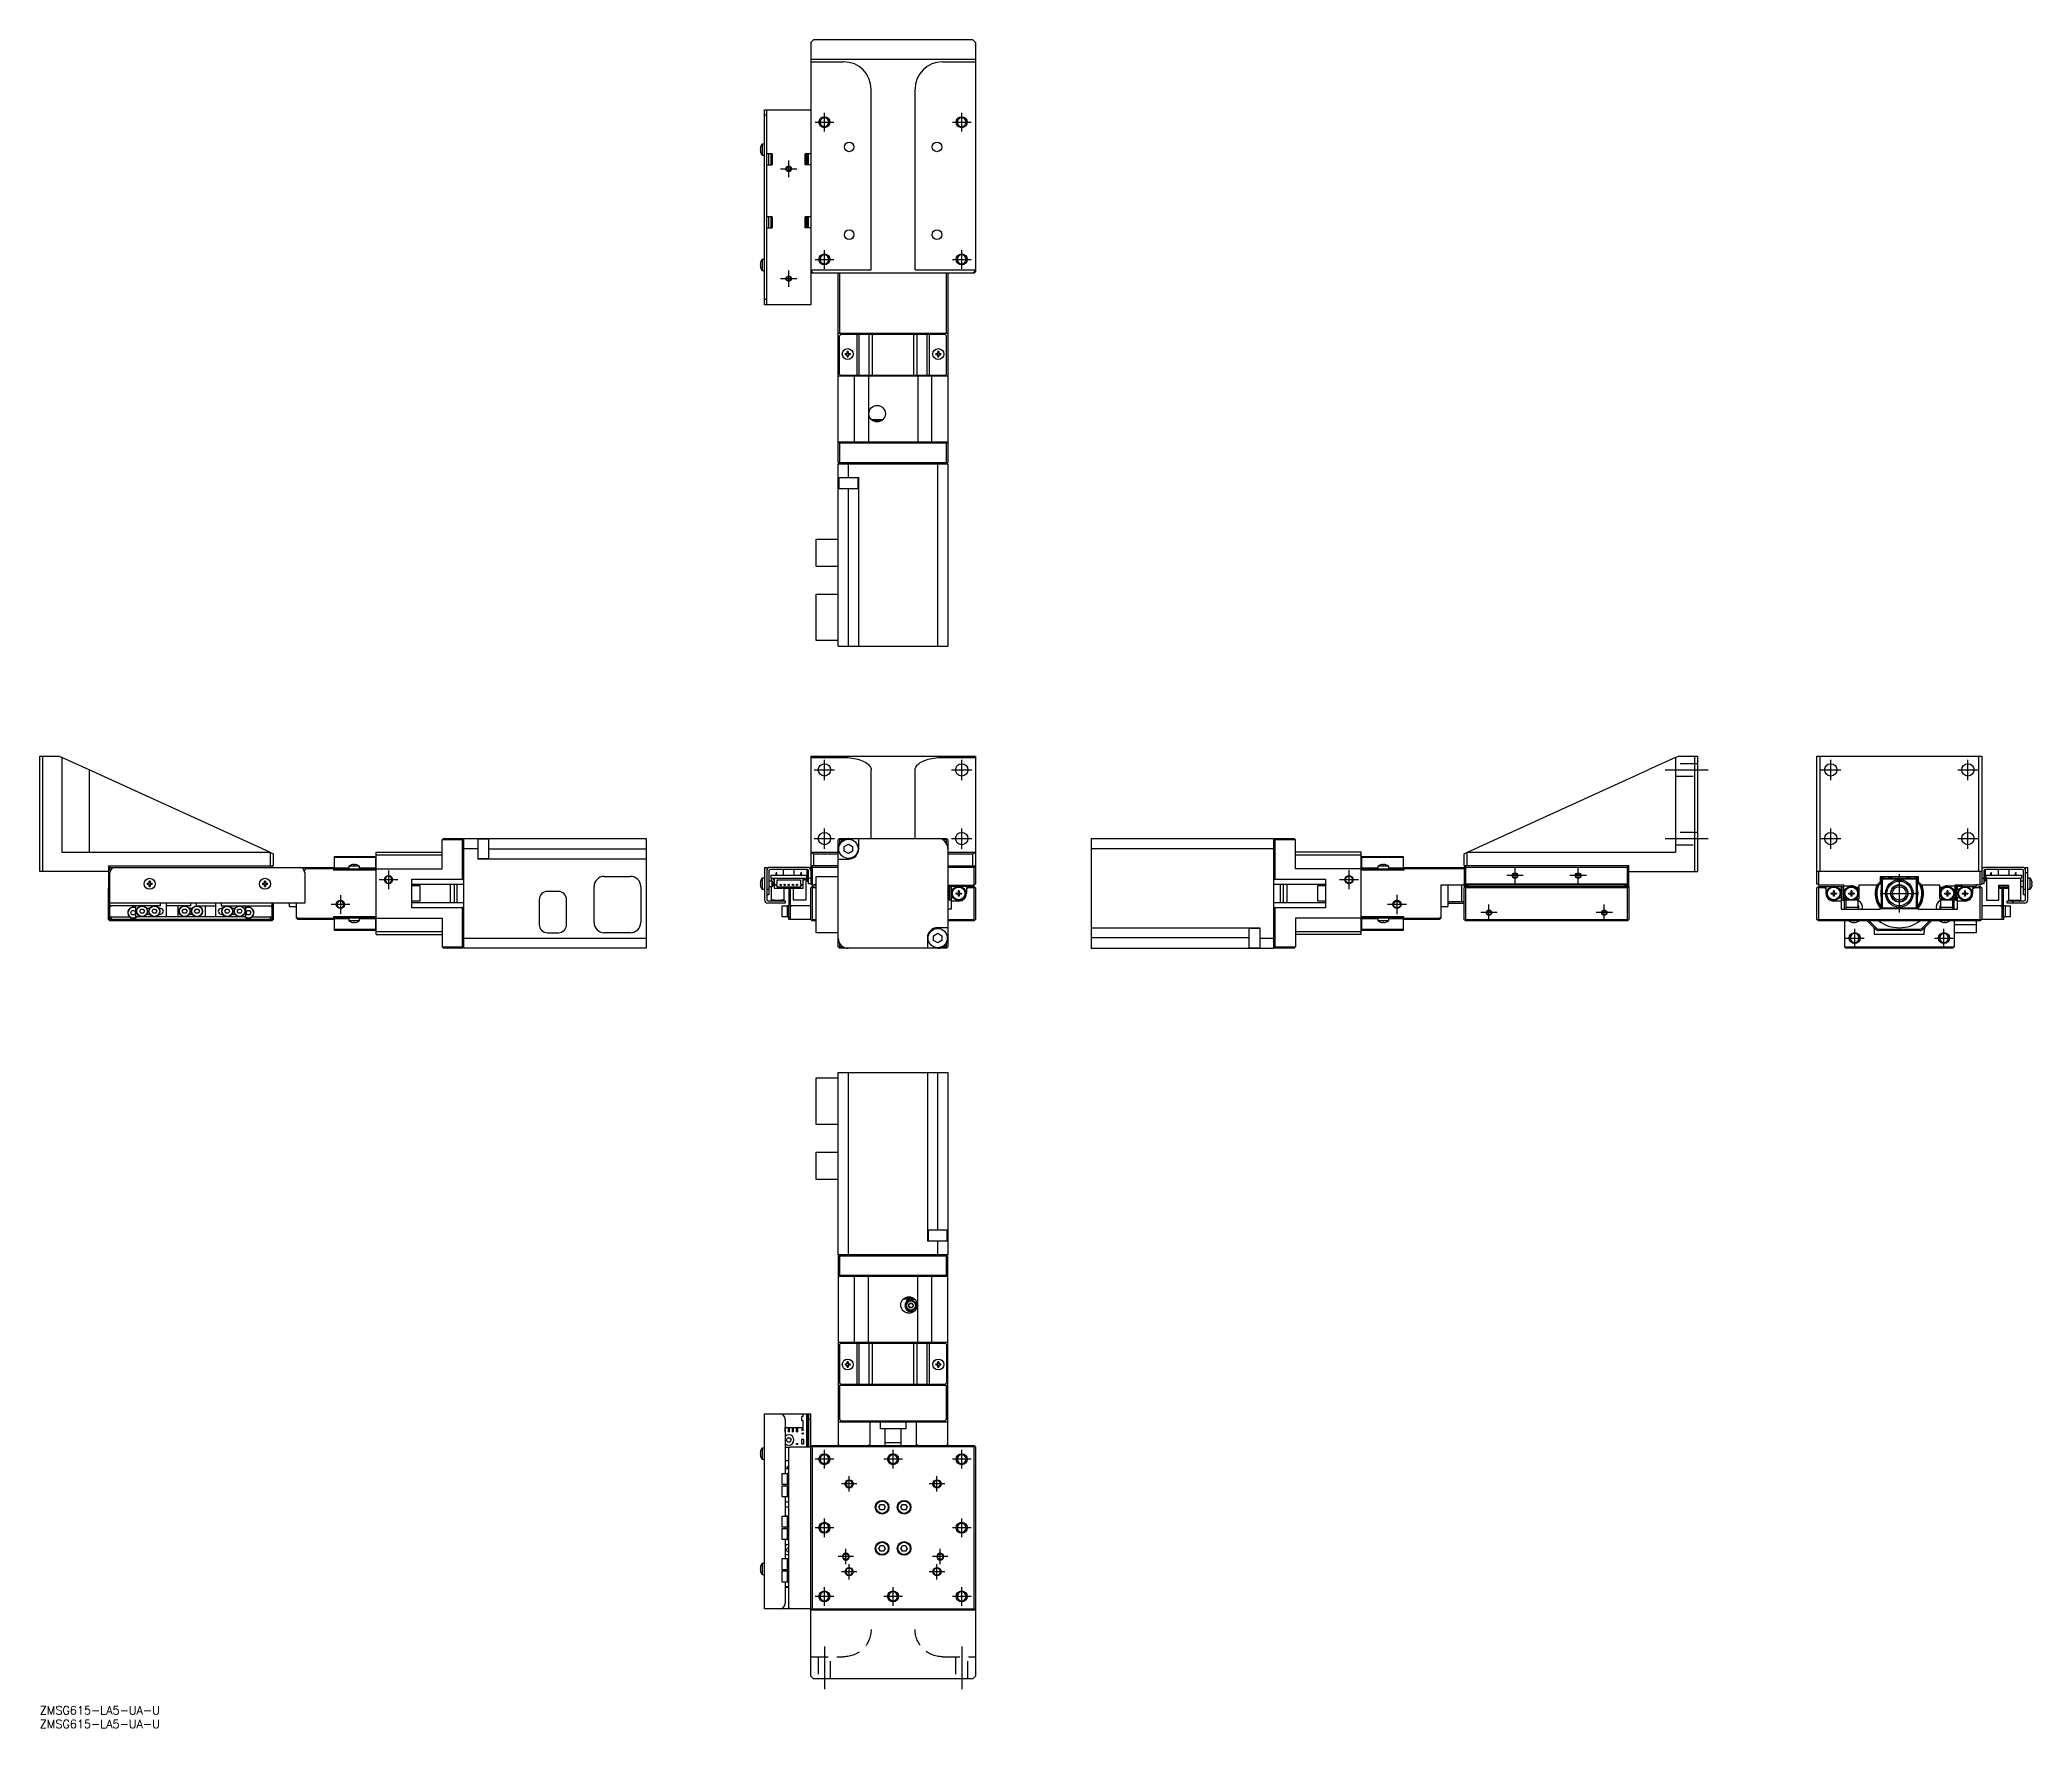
# Model space of a CAD drawing. Extents: x 0 to 726, y -8 to 607.
import ezdxf

# ---------------------------------------------------------------- set-up
doc = ezdxf.new("R2010")
doc.units = 0
doc.header["$LTSCALE"] = 0.5
doc.linetypes.add('CENTER', pattern=[50.8, 31.75, -6.35, 6.35, -6.35])
doc.linetypes.add('DASHED', pattern=[19.05, 12.7, -6.35])
for name, color, linetype in [('MSM_CENTER', 1, 'CENTER'), ('MSM_CONTINUOUS', 7, 'CONTINUOUS'), ('MSM_DASHED', 4, 'DASHED'), ('MSM_NARROW', 5, 'CONTINUOUS'), ('MSM_PART_NUMBER', 7, 'CONTINUOUS')]:
    doc.layers.add(name, color=color, linetype=linetype)
doc.styles.get("Standard").update_dxf_attribs({"font": 'txt.shx', "height": 1, "bigfont": 'bigfont.shx'})

# ---------------------------------------------------------------- blocks, each defined once
blk = doc.blocks.new('*U2')
at = {"layer": 'MSM_PART_NUMBER'}
blk.add_text('ZMSG615-LA5-UA-U', height=3, dxfattribs=at).set_placement((0, -3))
blk = doc.blocks.new('*U3')
at = {"layer": 'MSM_PART_NUMBER'}
blk.add_text('ZMSG615-LA5-UA-U', height=3, dxfattribs=at).set_placement((0, -8))

msp = doc.modelspace()

# ---------------------------------------------------------------- linework, layer by layer
at = {"layer": 'MSM_CENTER'}
for p, q in [((282.42, 577.12), (289.22, 577.12)), ((285.82, 573.72), (285.82, 580.52)), ((332.42, 577.12), (339.22, 577.12)), ((335.82, 573.72), (335.82, 580.52)), ((269.82, 560.12), (275.82, 560.12)), ((272.82, 557.12), (272.82, 563.12)), ((285.82, 523.72), (285.82, 530.52)), ((335.82, 523.72), (335.82, 530.52)), ((272.82, 517.12), (272.82, 523.12)), ((282.42, 527.12), (289.22, 527.12)), ((332.42, 527.12), (339.22, 527.12)), ((269.82, 520.12), (275.82, 520.12)), ((282.12, 341.13), (289.52, 341.13)), ((285.82, 337.43), (285.82, 344.83)), ((332.12, 341.13), (339.52, 341.13)), ((335.82, 337.43), (335.82, 344.83)), ((592.09, 341.13), (607.69, 341.13)), ((648.69, 341.13), (656.09, 341.13)), ((652.39, 337.43), (652.39, 344.83)), ((698.69, 341.13), (706.09, 341.13)), ((702.39, 337.43), (702.39, 344.83)), ((285.82, 312.43), (285.82, 319.83)), ((335.82, 312.43), (335.82, 319.83)), ((652.39, 312.43), (652.39, 319.83)), ((702.39, 312.43), (702.39, 319.83)), ((282.12, 316.13), (289.52, 316.13)), ((332.12, 316.13), (339.52, 316.13)), ((592.09, 316.13), (607.69, 316.13)), ((648.69, 316.13), (656.09, 316.13)), ((698.69, 316.13), (706.09, 316.13)), ((537.39, 299.63), (537.39, 305.63)), ((560.39, 299.63), (560.39, 305.63)), ((130.4, 301.13), (123.6, 301.13)), ((127, 304.53), (127, 297.73)), ((480.39, 301.13), (473.39, 301.13)), ((476.89, 304.63), (476.89, 297.63)), ((540.39, 302.63), (534.39, 302.63)), ((563.39, 302.63), (557.39, 302.63)), ((677.39, 289.13), (677.39, 303.13)), ((112.9, 292.13), (106.1, 292.13)), ((109.5, 295.53), (109.5, 288.73)), ((497.89, 292.13), (490.89, 292.13)), ((494.39, 295.63), (494.39, 288.63)), ((527.89, 286.13), (527.89, 292.13)), ((569.89, 286.13), (569.89, 292.13)), ((670.39, 296.13), (684.39, 296.13)), ((530.89, 289.13), (524.89, 289.13)), ((572.89, 289.13), (566.89, 289.13)), ((661.12, 276.46), (661.12, 283.26)), ((693.65, 276.46), (693.65, 283.26)), ((657.72, 279.86), (664.52, 279.86)), ((690.25, 279.86), (697.05, 279.86)), ((289.22, 90), (282.42, 90)), ((285.82, 86.6), (285.82, 93.4)), ((314.22, 90), (307.42, 90)), ((310.82, 86.6), (310.82, 93.4)), ((339.22, 90), (332.42, 90)), ((335.82, 86.6), (335.82, 93.4)), ((297.62, 81), (292.02, 81)), ((294.82, 78.2), (294.82, 83.8)), ((329.62, 81), (324.02, 81)), ((326.82, 78.2), (326.82, 83.8)), ((285.82, 61.6), (285.82, 68.4)), ((335.82, 61.6), (335.82, 68.4)), ((289.22, 65), (282.42, 65)), ((339.22, 65), (332.42, 65)), ((296.42, 54.5), (290.82, 54.5)), ((293.62, 51.7), (293.62, 57.3)), ((294.82, 46.2), (294.82, 51.8)), ((330.82, 54.5), (325.22, 54.5)), ((326.82, 46.2), (326.82, 51.8)), ((328.02, 51.7), (328.02, 57.3)), ((297.62, 49), (292.02, 49)), ((329.62, 49), (324.02, 49)), ((289.22, 40), (282.42, 40)), ((285.82, 36.6), (285.82, 43.4)), ((314.22, 40), (307.42, 40)), ((310.82, 36.6), (310.82, 43.4)), ((339.22, 40), (332.42, 40)), ((335.82, 36.6), (335.82, 43.4)), ((285.82, 21.8), (285.82, 6.2)), ((335.82, 21.8), (335.82, 6.2))]:
    msp.add_line(p, q, dxfattribs=at)
at = {"layer": 'MSM_CONTINUOUS'}
for p, q in [((281.82, 607.12), (280.82, 606.12)), ((280.82, 606.12), (280.82, 510.62)), ((339.82, 607.12), (281.82, 607.12)), ((340.82, 606.12), (339.82, 607.12)), ((340.82, 606.12), (340.82, 522.62)), ((280.82, 600.12), (340.82, 600.12)), ((280.82, 599.12), (292.82, 599.12)), ((328.82, 599.12), (340.82, 599.12)), ((302.82, 523.32), (302.82, 589.12)), ((318.82, 523.32), (318.82, 589.12)), ((264.02, 510.62), (264.02, 581.62)), ((264.02, 581.62), (280.82, 581.62)), ((264.82, 510.62), (264.82, 581.62)), ((264.82, 579.62), (264.02, 579.62)), ((262.43, 567.32), (262.56, 567.32)), ((262.56, 566.92), (262.43, 566.92)), ((262.56, 568.07), (262.56, 568.05)), ((262.56, 567.32), (262.56, 566.92)), ((262.56, 566.2), (262.56, 566.17)), ((263.12, 569.12), (263.12, 565.12)), ((264.02, 569.12), (263.12, 569.12)), ((263.12, 565.12), (264.02, 565.12)), ((266.82, 565.62), (264.82, 565.62)), ((264.82, 561.62), (266.82, 561.62)), ((265.62, 561.62), (265.62, 565.62)), ((266.32, 565.62), (266.32, 561.62)), ((266.82, 565.62), (266.82, 561.62)), ((278.82, 561.62), (278.82, 565.62)), ((280.82, 565.62), (278.82, 565.62)), ((280.82, 561.62), (278.82, 561.62)), ((279.32, 561.62), (279.32, 565.62)), ((279.52, 561.62), (279.52, 565.62)), ((280.02, 561.62), (280.02, 565.62)), ((266.82, 542.62), (264.82, 542.62)), ((264.82, 538.62), (266.82, 538.62)), ((265.62, 538.62), (265.62, 542.62)), ((266.32, 542.62), (266.32, 538.62)), ((266.82, 542.62), (266.82, 538.62)), ((280.82, 542.62), (278.82, 542.62)), ((278.82, 538.62), (278.82, 542.62)), ((280.82, 538.62), (278.82, 538.62)), ((279.32, 538.62), (279.32, 542.62)), ((279.52, 538.62), (279.52, 542.62)), ((280.02, 538.62), (280.02, 542.62)), ((262.43, 525.32), (262.56, 525.32)), ((262.56, 524.92), (262.43, 524.92)), ((262.56, 526.07), (262.56, 526.05)), ((262.56, 525.32), (262.56, 524.92)), ((262.56, 524.2), (262.56, 524.17)), ((263.12, 527.12), (263.12, 523.12)), ((264.02, 527.12), (263.12, 527.12)), ((263.12, 523.12), (264.02, 523.12)), ((280.82, 523.32), (302.82, 523.32)), ((280.82, 523.12), (281.82, 522.12)), ((280.82, 522.62), (281.32, 522.12)), ((281.07, 522.37), (281.32, 522.62)), ((318.82, 523.32), (340.82, 523.32)), ((339.82, 522.12), (340.82, 523.12)), ((340.32, 522.62), (340.57, 522.37)), ((340.32, 522.12), (340.82, 522.62)), ((340.32, 522.12), (281.32, 522.12)), ((290.82, 453.12), (290.82, 522.12)), ((291.32, 522.12), (291.32, 500.12)), ((330.32, 500.12), (330.32, 522.12)), ((330.82, 522.12), (330.82, 453.12)), ((264.02, 512.62), (264.82, 512.62)), ((280.82, 510.62), (264.02, 510.62)), ((330.82, 500.12), (290.82, 500.12)), ((291.82, 499.82), (291.32, 499.32)), ((291.32, 485.32), (291.32, 499.32)), ((329.82, 499.82), (291.82, 499.82)), ((294.12, 492.82), (294.12, 493.55)), ((294.52, 493.55), (294.52, 492.82)), ((296.57, 500.12), (296.57, 499.82)), ((297.07, 500.12), (297.07, 499.82)), ((297.69, 484.82), (297.69, 499.82)), ((298.4, 499.82), (298.4, 484.82)), ((302.17, 484.82), (302.17, 499.82)), ((302.57, 499.82), (302.57, 500.12)), ((303.23, 499.82), (303.23, 484.82)), ((306.02, 500.12), (305.82, 499.92)), ((315.82, 499.92), (305.82, 499.92)), ((305.82, 499.92), (305.82, 499.82)), ((315.82, 499.92), (315.62, 500.12)), ((315.82, 499.82), (315.82, 499.92)), ((318.4, 484.82), (318.4, 499.82)), ((319.07, 500.12), (319.07, 499.82)), ((319.46, 499.82), (319.46, 484.82)), ((323.23, 484.82), (323.23, 499.82)), ((323.94, 499.82), (323.94, 484.82)), ((324.57, 499.82), (324.57, 500.12)), ((325.07, 499.82), (325.07, 500.12)), ((327.12, 492.82), (327.12, 493.55)), ((327.52, 493.55), (327.52, 492.82)), ((330.32, 499.32), (329.82, 499.82)), ((330.32, 485.32), (330.32, 499.32)), ((293.39, 492.82), (294.12, 492.82)), ((294.12, 492.42), (293.39, 492.42)), ((294.12, 491.7), (294.12, 492.42)), ((294.52, 492.82), (295.24, 492.82)), ((295.24, 492.42), (294.52, 492.42)), ((294.52, 492.42), (294.52, 491.7)), ((326.39, 492.82), (327.12, 492.82)), ((327.12, 492.42), (326.39, 492.42)), ((327.12, 491.7), (327.12, 492.42)), ((327.52, 492.82), (328.24, 492.82)), ((328.24, 492.42), (327.52, 492.42)), ((327.52, 492.42), (327.52, 491.7)), ((330.82, 484.62), (290.82, 484.62)), ((291.32, 485.32), (291.82, 484.82)), ((329.82, 484.82), (291.82, 484.82)), ((296.57, 484.82), (296.57, 484.62)), ((296.82, 460.62), (296.82, 484.62)), ((299.82, 484.82), (299.82, 484.62)), ((300.82, 484.82), (300.82, 484.62)), ((301.82, 484.62), (301.82, 460.62)), ((302.94, 484.82), (302.94, 484.79)), ((302.94, 484.79), (318.69, 484.79)), ((303.54, 484.79), (303.54, 484.62)), ((303.99, 484.82), (303.99, 484.79)), ((304.58, 484.82), (304.58, 484.79)), ((306.04, 484.62), (306.04, 484.79)), ((308.54, 484.62), (308.54, 484.79)), ((313.09, 484.79), (313.09, 484.62)), ((315.59, 484.79), (315.59, 484.62)), ((317.06, 484.82), (317.06, 484.79)), ((317.64, 484.82), (317.64, 484.79)), ((318.09, 484.62), (318.09, 484.79)), ((318.69, 484.79), (318.69, 484.82)), ((319.82, 484.62), (319.82, 460.62)), ((320.82, 484.62), (320.82, 484.82)), ((321.82, 484.62), (321.82, 484.82)), ((324.82, 484.62), (324.82, 460.62)), ((325.07, 484.62), (325.07, 484.82)), ((329.82, 484.82), (330.32, 485.32)), ((305.6, 473.82), (305.6, 473.87)), ((305.78, 473.82), (305.6, 473.82)), ((307.06, 468.72), (302.98, 468.72)), ((306.67, 468.42), (303.36, 468.42)), ((291.32, 460.12), (290.82, 460.62)), ((290.82, 460.62), (330.82, 460.62)), ((291.32, 460.12), (291.32, 453.12)), ((330.32, 460.12), (291.32, 460.12)), ((330.82, 460.62), (330.32, 460.12)), ((330.32, 453.12), (330.32, 460.12)), ((290.82, 453.12), (291.32, 452.62)), ((290.82, 452.62), (330.82, 452.62)), ((290.82, 386.22), (290.82, 452.62)), ((291.07, 452.87), (291.32, 453.12)), ((291.32, 453.12), (330.32, 453.12)), ((294.52, 452.62), (294.52, 447.62)), ((327.12, 386.22), (327.12, 452.62)), ((330.32, 453.12), (330.57, 452.87)), ((330.82, 453.12), (330.32, 452.62)), ((330.82, 452.62), (330.82, 386.22)), ((290.82, 447.62), (298.3, 447.62)), ((291.05, 447.62), (291.05, 443.62)), ((291.05, 443.62), (298.05, 443.62)), ((294.6, 386.22), (294.6, 443.62)), ((298.05, 443.62), (298.05, 447.62)), ((298.3, 386.22), (298.3, 447.62)), ((282.82, 415.22), (282.82, 425.22)), ((282.82, 425.22), (290.82, 425.22)), ((290.82, 415.22), (282.82, 415.22)), ((282.82, 405.22), (290.82, 405.22)), ((282.82, 388.22), (282.82, 405.22)), ((290.82, 388.22), (282.82, 388.22)), ((290.82, 386.22), (330.82, 386.22)), ((0, 304.13), (0, 346.13)), ((0, 346.13), (7, 346.13)), ((1, 346.13), (1, 304.13)), ((7, 346.13), (8, 345.67)), ((8, 345.67), (8, 311.13)), ((18, 341.11), (8, 345.67)), ((280.82, 346.13), (340.82, 346.13)), ((280.82, 346.13), (280.82, 299.63)), ((280.82, 345.67), (292.82, 345.67)), ((292.82, 345.67), (293.6, 345.66)), ((293.6, 345.66), (294.38, 345.61)), ((294.38, 345.61), (295.15, 345.54)), ((295.15, 345.54), (295.91, 345.45)), ((295.91, 345.45), (296.64, 345.32)), ((296.64, 345.32), (297.36, 345.17)), ((297.36, 345.17), (298.04, 345)), ((298.04, 345), (298.69, 344.8)), ((298.69, 344.8), (299.31, 344.58)), ((299.31, 344.58), (299.89, 344.33)), ((299.89, 344.33), (300.42, 344.07)), ((300.42, 344.07), (300.91, 343.79)), ((300.91, 343.79), (301.34, 343.49)), ((301.34, 343.49), (301.73, 343.18)), ((301.73, 343.18), (302.05, 342.86)), ((302.05, 342.86), (302.33, 342.52)), ((302.33, 342.52), (302.54, 342.18)), ((302.54, 342.18), (302.69, 341.83)), ((302.69, 341.83), (302.79, 341.47)), ((302.79, 341.47), (302.82, 341.11)), ((318.82, 341.11), (318.85, 341.47)), ((318.85, 341.47), (318.94, 341.83)), ((318.94, 341.83), (319.09, 342.18)), ((319.09, 342.18), (319.31, 342.52)), ((319.31, 342.52), (319.58, 342.86)), ((319.58, 342.86), (319.91, 343.18)), ((319.91, 343.18), (320.29, 343.49)), ((320.29, 343.49), (320.73, 343.79)), ((320.73, 343.79), (321.21, 344.07)), ((321.21, 344.07), (321.75, 344.33)), ((321.75, 344.33), (322.32, 344.58)), ((322.32, 344.58), (322.94, 344.8)), ((322.94, 344.8), (323.59, 345)), ((323.59, 345), (324.28, 345.17)), ((324.28, 345.17), (324.99, 345.32)), ((324.99, 345.32), (325.73, 345.45)), ((325.73, 345.45), (326.48, 345.54)), ((326.48, 345.54), (327.25, 345.61)), ((327.25, 345.61), (328.03, 345.66)), ((328.03, 345.66), (328.82, 345.67)), ((328.82, 345.67), (340.82, 345.67)), ((340.82, 346.13), (340.82, 299.63)), ((595.89, 345.67), (585.89, 341.11)), ((595.89, 345.67), (596.89, 346.13)), ((595.89, 345.67), (595.89, 311.13)), ((596.89, 346.13), (603.89, 346.13)), ((602.89, 304.13), (602.89, 346.13)), ((603.89, 346.13), (603.89, 304.13)), ((647.39, 346.13), (707.39, 346.13)), ((647.39, 299.63), (647.39, 346.13)), ((648.39, 346.13), (648.39, 304.13)), ((706.39, 304.13), (706.39, 346.13)), ((707.39, 346.13), (707.39, 299.63)), ((83.8, 311.13), (18, 341.11)), ((18, 341.11), (18, 311.13)), ((302.82, 316.13), (302.82, 341.11)), ((318.82, 316.13), (318.82, 341.11)), ((520.09, 311.13), (585.89, 341.11)), ((147, 316.13), (146.5, 315.63)), ((154, 315.63), (146.5, 315.63)), ((146.5, 305.13), (146.5, 315.63)), ((147, 316.13), (154, 316.13)), ((154.5, 315.63), (154, 316.13)), ((154, 315.63), (154.25, 315.88)), ((154, 301.38), (154, 315.63)), ((154.5, 276.13), (154.5, 316.13)), ((154.5, 316.13), (220.9, 316.13)), ((159.5, 312.43), (154.5, 312.43)), ((159.5, 316.13), (159.5, 308.64)), ((163.5, 315.89), (159.5, 315.89)), ((163.5, 308.89), (163.5, 315.89)), ((163.5, 312.34), (220.9, 312.34)), ((220.9, 316.13), (220.9, 276.13)), ((290.82, 315.63), (291.32, 316.13)), ((290.82, 276.63), (290.82, 315.63)), ((291.07, 315.88), (291.32, 315.63)), ((291.32, 316.13), (330.32, 316.13)), ((292.66, 315.63), (291.32, 315.63)), ((291.32, 315.63), (291.32, 314.28)), ((293.05, 313.25), (294.55, 314.12)), ((293.05, 311.52), (293.05, 313.25)), ((294.55, 314.12), (296.05, 313.25)), ((296.05, 313.25), (296.05, 311.52)), ((298.3, 312.34), (298.3, 316.13)), ((330.32, 315.63), (328.97, 315.63)), ((330.32, 316.13), (330.82, 315.63)), ((330.57, 315.88), (330.32, 315.63)), ((330.32, 314.28), (330.32, 315.63)), ((330.82, 315.63), (330.82, 276.63)), ((382.99, 316.13), (449.39, 316.13)), ((382.99, 316.13), (382.99, 276.13)), ((449.39, 312.43), (382.99, 312.43)), ((449.39, 316.13), (449.39, 276.13)), ((449.89, 316.13), (449.39, 315.63)), ((449.64, 315.88), (449.89, 315.63)), ((449.89, 316.13), (456.89, 316.13)), ((449.89, 315.63), (449.89, 301.38)), ((457.39, 315.63), (449.89, 315.63)), ((457.39, 315.63), (456.89, 316.13)), ((457.39, 305.13), (457.39, 315.63)), ((8, 311.13), (83.8, 311.13)), ((25, 306.13), (85, 306.13)), ((25, 305.63), (25.5, 306.13)), ((25, 306.13), (25, 298.43)), ((25.25, 305.88), (25.5, 305.63)), ((25.5, 304.43), (25.5, 305.63)), ((25.5, 305.63), (107, 305.63)), ((83.8, 311.13), (84, 311.03)), ((84, 306.13), (84, 311.03)), ((84, 311.03), (85, 310.58)), ((85, 305.63), (84.5, 306.13)), ((84.5, 305.63), (84.75, 305.88)), ((85, 310.58), (85, 306.13)), ((96.5, 305.63), (96.5, 304.43)), ((107, 305.13), (96.5, 305.13)), ((107, 305.63), (107, 304.63)), ((107.3, 304.63), (107.3, 309.63)), ((107.3, 309.63), (122.3, 309.63)), ((122.3, 309.19), (107.3, 309.19)), ((107.3, 305.42), (112.5, 305.42)), ((107.3, 305.13), (122.3, 305.13)), ((107.8, 305.13), (107.8, 304.63)), ((116.5, 306.02), (112.5, 306.02)), ((112.5, 306.02), (112.5, 305.13)), ((113.57, 306.58), (113.55, 306.58)), ((114.3, 306.58), (114.3, 306.71)), ((114.7, 306.58), (114.3, 306.58)), ((114.7, 306.71), (114.7, 306.58)), ((115.45, 306.58), (115.43, 306.58)), ((116.5, 305.13), (116.5, 306.02)), ((116.5, 305.42), (122.3, 305.42)), ((121.8, 304.63), (121.8, 305.13)), ((122.3, 309.63), (122.3, 304.63)), ((122.5, 281.13), (122.5, 311.13)), ((122.5, 311.13), (146.5, 311.13)), ((122.5, 310.13), (146.5, 310.13)), ((122.5, 305.13), (146.5, 305.13)), ((159.5, 308.89), (163.5, 308.89)), ((220.9, 308.64), (159.5, 308.64)), ((264.02, 305.63), (264.02, 293.83)), ((264.02, 305.63), (264.82, 305.63)), ((264.82, 305.63), (264.82, 293.93)), ((279.62, 305.63), (266.02, 305.63)), ((279.62, 304.83), (266.02, 304.83)), ((270.82, 304.83), (270.82, 302.83)), ((274.82, 302.83), (274.82, 304.83)), ((280.82, 311.13), (290.82, 311.13)), ((280.82, 311.03), (281.82, 310.58)), ((290.82, 306.13), (280.82, 306.13)), ((280.82, 305.63), (281.32, 306.13)), ((281.07, 305.88), (281.32, 305.63)), ((281.32, 305.63), (281.32, 299.13)), ((290.82, 305.63), (281.32, 305.63)), ((281.82, 310.58), (281.82, 306.13)), ((281.82, 310.58), (290.82, 310.58)), ((290.82, 308.64), (294.6, 308.64)), ((294.55, 310.66), (293.05, 311.52)), ((296.05, 311.52), (294.55, 310.66)), ((330.82, 311.13), (340.82, 311.13)), ((330.82, 310.58), (339.82, 310.58)), ((330.82, 306.13), (340.82, 306.13)), ((340.32, 305.63), (330.82, 305.63)), ((339.82, 310.58), (340.82, 311.03)), ((339.82, 306.13), (339.82, 310.58)), ((340.32, 306.13), (340.82, 305.63)), ((340.32, 305.63), (340.57, 305.88)), ((340.32, 299.13), (340.32, 305.63)), ((481.39, 311.13), (457.39, 311.13)), ((457.39, 310.13), (481.39, 310.13)), ((481.39, 305.13), (457.39, 305.13)), ((481.39, 281.13), (481.39, 311.13)), ((481.59, 304.63), (481.59, 309.63)), ((481.59, 309.63), (496.59, 309.63)), ((496.59, 309.19), (481.59, 309.19)), ((481.59, 305.42), (487.39, 305.42)), ((481.59, 305.13), (496.59, 305.13)), ((482.09, 305.13), (482.09, 304.63)), ((491.39, 306.02), (487.39, 306.02)), ((487.39, 306.02), (487.39, 305.13)), ((488.46, 306.58), (488.44, 306.58)), ((489.19, 306.58), (489.19, 306.71)), ((489.59, 306.58), (489.19, 306.58)), ((489.59, 306.71), (489.59, 306.58)), ((490.34, 306.58), (490.31, 306.58)), ((491.39, 305.13), (491.39, 306.02)), ((491.39, 305.42), (496.59, 305.42)), ((496.09, 304.63), (496.09, 305.13)), ((496.59, 309.63), (496.59, 304.63)), ((496.89, 305.63), (496.89, 304.63)), ((496.89, 305.63), (518.89, 305.63)), ((518.89, 305.13), (496.89, 305.13)), ((518.89, 310.58), (519.89, 311.03)), ((518.89, 306.13), (518.89, 310.58)), ((578.89, 306.13), (518.89, 306.13)), ((518.89, 305.63), (519.39, 306.13)), ((518.89, 305.63), (518.89, 298.43)), ((519.14, 305.88), (519.39, 305.63)), ((519.39, 305.63), (519.39, 299.63)), ((578.39, 305.63), (519.39, 305.63)), ((519.89, 311.03), (520.09, 311.13)), ((519.89, 311.03), (519.89, 306.13)), ((520.09, 311.13), (595.89, 311.13)), ((578.89, 305.63), (578.39, 306.13)), ((578.39, 305.63), (578.64, 305.88)), ((578.39, 299.63), (578.39, 305.63)), ((578.89, 298.43), (578.89, 306.13)), ((722.19, 305.63), (708.59, 305.63)), ((722.19, 304.83), (708.59, 304.83)), ((713.39, 304.83), (713.39, 302.83)), ((717.39, 302.83), (717.39, 304.83)), ((723.39, 293.93), (723.39, 305.63)), ((723.39, 305.63), (724.19, 305.63)), ((724.19, 293.83), (724.19, 305.63)), ((25, 304.13), (0, 304.13)), ((25.5, 299.63), (25, 299.13)), ((25.5, 299.13), (25, 299.13)), ((25, 298.9), (25.5, 298.9)), ((25, 298.13), (25.5, 298.63)), ((25.1, 298.33), (25, 298.43)), ((25, 286.63), (25, 298.13)), ((25.1, 298.23), (25.1, 298.43)), ((25.25, 298.38), (25.5, 298.13)), ((25.5, 298.73), (25.4, 298.73)), ((25.4, 298.73), (25.4, 298.53)), ((25.67, 304.43), (25.5, 304.43)), ((25.5, 286.63), (25.5, 303.63)), ((39.07, 299.83), (39.8, 299.83)), ((39.8, 299.43), (39.07, 299.43)), ((39.8, 299.83), (39.8, 300.55)), ((39.8, 298.7), (39.8, 299.43)), ((40.2, 300.55), (40.2, 299.83)), ((40.2, 299.83), (40.93, 299.83)), ((40.2, 299.43), (40.2, 298.7)), ((40.93, 299.43), (40.2, 299.43)), ((81.07, 299.83), (81.8, 299.83)), ((81.8, 299.43), (81.07, 299.43)), ((81.8, 299.83), (81.8, 300.55)), ((81.8, 298.7), (81.8, 299.43)), ((82.2, 300.55), (82.2, 299.83)), ((82.2, 299.83), (82.93, 299.83)), ((82.93, 299.43), (82.2, 299.43)), ((82.2, 299.43), (82.2, 298.7)), ((96.5, 304.43), (96.33, 304.43)), ((96.5, 303.63), (96.5, 292.63)), ((122.5, 304.63), (107, 304.63)), ((135.5, 301.38), (154, 301.38)), ((135.5, 290.88), (135.5, 301.38)), ((154.5, 299.38), (135.5, 299.38)), ((138.5, 298.88), (135.5, 298.88)), ((138.5, 293.38), (138.5, 298.88)), ((149.5, 299.38), (149.5, 292.88)), ((151, 292.88), (151, 299.38)), ((152, 292.88), (152, 299.38)), ((154.5, 300.88), (154, 301.38)), ((201.9, 285.53), (201.9, 298.63)), ((205.6, 302.33), (215.2, 302.33)), ((218.9, 298.63), (218.9, 285.53)), ((262.43, 299.83), (262.56, 299.83)), ((262.56, 299.43), (262.43, 299.43)), ((262.56, 300.58), (262.56, 300.55)), ((262.56, 299.83), (262.56, 299.43)), ((262.56, 298.7), (262.56, 298.68)), ((263.12, 301.63), (263.12, 297.63)), ((264.02, 301.63), (263.12, 301.63)), ((263.12, 297.63), (264.02, 297.63)), ((264.82, 297.63), (265.62, 297.63)), ((265.62, 304.43), (265.62, 295.63)), ((266.82, 300.63), (265.62, 300.63)), ((265.62, 298.63), (266.82, 298.63)), ((266.32, 302.83), (279.32, 302.83)), ((266.32, 302.83), (266.32, 301.63)), ((266.32, 301.63), (279.32, 301.63)), ((266.57, 300.63), (266.57, 301.63)), ((266.57, 293.63), (266.57, 298.63)), ((266.82, 298.63), (266.82, 300.63)), ((267.02, 300.43), (266.82, 300.63)), ((266.82, 298.63), (267.02, 298.83)), ((267.02, 300.43), (267.02, 298.83)), ((267.11, 301.63), (267.11, 301.08)), ((267.57, 301.08), (267.11, 301.08)), ((267.57, 297.93), (267.57, 301.63)), ((278.07, 297.93), (267.57, 297.93)), ((268.07, 298.98), (268.07, 299.48)), ((268.07, 299.48), (268.57, 299.48)), ((268.57, 298.98), (268.07, 298.98)), ((268.19, 302.83), (268.19, 303.63)), ((268.44, 303.63), (268.19, 303.63)), ((268.44, 302.83), (268.44, 303.63)), ((268.57, 301.13), (277.07, 301.13)), ((268.57, 299.48), (268.57, 301.13)), ((268.57, 298.43), (268.57, 298.98)), ((277.07, 298.43), (268.57, 298.43)), ((271.07, 297.93), (271.07, 293.63)), ((272.82, 297.63), (272.82, 291.63)), ((272.82, 297.63), (273.32, 297.63)), ((273.32, 297.63), (273.32, 286.63)), ((274.57, 293.63), (274.57, 297.93)), ((277.07, 301.13), (277.07, 299.48)), ((277.07, 299.48), (277.57, 299.48)), ((277.07, 298.98), (277.07, 298.43)), ((277.57, 298.98), (277.07, 298.98)), ((277.19, 302.83), (277.19, 303.63)), ((277.44, 303.63), (277.19, 303.63)), ((277.44, 302.83), (277.44, 303.63)), ((277.57, 299.48), (277.57, 298.98)), ((278.07, 297.93), (278.07, 301.63)), ((278.3, 300.83), (278.07, 300.83)), ((278.3, 301.63), (278.3, 300.83)), ((278.52, 301.08), (278.3, 301.08)), ((278.52, 301.63), (278.52, 301.08)), ((279.07, 301.63), (279.07, 293.63)), ((279.32, 302.83), (279.32, 301.63)), ((279.52, 300.63), (279.52, 304.63)), ((279.96, 304.63), (279.52, 304.63)), ((279.52, 300.63), (280.02, 300.63)), ((280.02, 299.63), (280.02, 304.43)), ((280.02, 301.63), (280.82, 301.63)), ((280.82, 299.63), (280.02, 299.63)), ((281.32, 299.13), (280.82, 299.63)), ((280.82, 298.13), (281.32, 298.63)), ((280.82, 286.63), (280.82, 298.13)), ((281.07, 298.38), (281.32, 298.13)), ((281.32, 299.13), (281.75, 299.13)), ((281.32, 298.63), (281.75, 298.63)), ((281.32, 298.13), (281.32, 286.63)), ((282.82, 298.13), (281.32, 298.13)), ((282.32, 299.37), (282.32, 299.13)), ((282.32, 299.13), (282.82, 299.13)), ((282.82, 281.83), (282.82, 302.33)), ((282.82, 302.33), (290.82, 302.33)), ((330.82, 298.9), (331.02, 298.9)), ((331.02, 297.68), (330.82, 297.56)), ((331.02, 299.13), (340.32, 299.13)), ((331.02, 297.68), (331.02, 299.13)), ((331.22, 298.63), (331.22, 293.63)), ((331.82, 298.63), (331.22, 298.63)), ((331.82, 298.63), (331.82, 293.63)), ((332.02, 298.63), (332.02, 297.68)), ((334, 298.63), (332.02, 298.63)), ((332.02, 297.68), (332.31, 297.5)), ((340.32, 298.63), (335.43, 298.63)), ((337.52, 298.63), (337.52, 296.13)), ((338.02, 298.13), (337.52, 298.48)), ((337.52, 297.63), (338.02, 298.13)), ((340.32, 298.13), (338.02, 298.13)), ((340.82, 299.63), (340.32, 299.13)), ((340.32, 298.63), (340.82, 298.13)), ((340.32, 298.13), (340.57, 298.38)), ((340.32, 286.63), (340.32, 298.13)), ((340.82, 298.13), (340.82, 286.63)), ((449.89, 301.38), (449.39, 300.88)), ((468.39, 299.38), (449.39, 299.38)), ((449.89, 301.38), (468.39, 301.38)), ((451.89, 299.38), (451.89, 292.88)), ((452.89, 299.38), (452.89, 292.88)), ((454.39, 292.88), (454.39, 299.38)), ((465.39, 298.88), (465.39, 293.38)), ((468.39, 298.88), (465.39, 298.88)), ((468.39, 301.38), (468.39, 290.88)), ((496.89, 304.63), (481.39, 304.63)), ((578.89, 299.13), (510.39, 299.13)), ((510.39, 299.13), (510.39, 287.13)), ((512.89, 299.13), (512.89, 291.38)), ((517.89, 299.13), (517.89, 293.13)), ((518.89, 299.63), (518.39, 299.13)), ((519.39, 299.63), (518.89, 299.13)), ((518.89, 298.9), (520.29, 298.9)), ((518.89, 298.13), (519.39, 298.63)), ((518.99, 298.33), (518.89, 298.43)), ((518.89, 286.63), (518.89, 298.13)), ((518.99, 298.23), (518.99, 298.43)), ((519.14, 298.38), (519.39, 298.13)), ((519.29, 298.73), (519.29, 298.53)), ((519.99, 298.73), (519.29, 298.73)), ((519.39, 299.63), (578.39, 299.63)), ((519.39, 298.63), (578.39, 298.63)), ((519.39, 298.13), (519.39, 286.63)), ((578.39, 298.13), (519.39, 298.13)), ((519.99, 298.63), (519.99, 298.73)), ((520.29, 298.63), (520.29, 298.9)), ((578.89, 298.9), (577.49, 298.9)), ((577.49, 298.63), (577.49, 298.9)), ((577.79, 298.73), (577.79, 298.63)), ((578.49, 298.73), (577.79, 298.73)), ((578.89, 299.13), (578.39, 299.63)), ((578.89, 298.13), (578.39, 298.63)), ((578.39, 298.13), (578.64, 298.38)), ((578.39, 286.63), (578.39, 298.13)), ((578.49, 298.53), (578.49, 298.73)), ((578.89, 298.43), (578.79, 298.33)), ((578.79, 298.43), (578.79, 298.23)), ((578.89, 304.13), (603.89, 304.13)), ((578.89, 298.13), (578.89, 286.63)), ((707.39, 304.13), (647.39, 304.13)), ((647.89, 299.13), (647.39, 299.63)), ((647.39, 298.13), (647.89, 298.63)), ((647.39, 286.63), (647.39, 298.13)), ((647.64, 298.38), (647.89, 298.13)), ((647.89, 304.13), (647.89, 299.13)), ((657.19, 299.13), (647.89, 299.13)), ((647.89, 298.63), (652.77, 298.63)), ((647.89, 298.13), (647.89, 286.63)), ((650.19, 298.13), (647.89, 298.13)), ((650.69, 298.48), (650.19, 298.13)), ((650.19, 298.13), (650.69, 297.63)), ((650.69, 296.13), (650.69, 298.63)), ((654.2, 298.63), (656.19, 298.63)), ((656.19, 297.68), (655.89, 297.5)), ((656.19, 298.63), (656.19, 297.68)), ((656.39, 298.63), (656.99, 298.63)), ((656.39, 293.63), (656.39, 298.63)), ((656.99, 293.63), (656.99, 298.63)), ((657.19, 297.68), (657.19, 299.13)), ((657.19, 298.9), (659.84, 298.9)), ((657.19, 297.68), (657.41, 297.55)), ((661.4, 298.43), (662.69, 298.43)), ((662.69, 297.93), (661.97, 297.93)), ((669.89, 299.13), (662.69, 299.13)), ((662.69, 299.13), (662.69, 294.13)), ((669.18, 299.13), (670.39, 300.33)), ((670.39, 299.63), (669.89, 299.13)), ((684.39, 302.13), (670.39, 302.13)), ((670.39, 302.13), (670.39, 299.63)), ((670.89, 300.83), (671.19, 301.13)), ((670.89, 291.43), (670.89, 300.83)), ((671.39, 301.33), (671.19, 301.13)), ((671.19, 301.13), (671.19, 291.13)), ((671.39, 301.33), (671.69, 301.63)), ((683.39, 301.33), (671.39, 301.33)), ((671.69, 301.63), (683.09, 301.63)), ((683.09, 301.63), (683.39, 301.33)), ((683.59, 301.13), (683.39, 301.33)), ((683.59, 291.13), (683.59, 301.13)), ((683.59, 301.13), (683.89, 300.83)), ((683.89, 300.83), (683.89, 291.43)), ((684.39, 299.63), (684.39, 302.13)), ((684.39, 300.33), (685.59, 299.13)), ((684.89, 299.13), (684.39, 299.63)), ((692.09, 299.13), (684.89, 299.13)), ((692.09, 294.13), (692.09, 299.13)), ((692.09, 298.43), (693.37, 298.43)), ((692.81, 297.93), (692.09, 297.93)), ((694.93, 298.9), (697.59, 298.9)), ((697.36, 297.55), (697.59, 297.68)), ((705.89, 299.13), (697.59, 299.13)), ((697.59, 299.13), (697.59, 297.68)), ((700.57, 298.63), (697.59, 298.63)), ((697.79, 293.63), (697.79, 298.63)), ((698.39, 293.63), (698.39, 298.63)), ((698.59, 297.68), (698.59, 298.63)), ((698.88, 297.5), (698.59, 297.68)), ((702, 298.63), (705.39, 298.63)), ((704.09, 298.63), (704.09, 296.13)), ((704.59, 298.13), (704.09, 298.48)), ((704.09, 297.63), (704.59, 298.13)), ((706.89, 298.13), (704.59, 298.13)), ((705.39, 298.46), (705.39, 299.13)), ((705.89, 299.13), (705.89, 299.37)), ((706.89, 299.13), (706.45, 299.13)), ((706.45, 298.63), (706.89, 298.63)), ((706.89, 299.13), (706.89, 304.13)), ((707.39, 299.63), (706.89, 299.13)), ((706.89, 298.63), (707.39, 298.13)), ((706.89, 298.13), (707.14, 298.38)), ((706.89, 286.63), (706.89, 298.13)), ((707.39, 301.63), (708.19, 301.63)), ((708.19, 299.63), (707.39, 299.63)), ((707.39, 298.13), (707.39, 286.63)), ((708.19, 304.43), (708.19, 299.63)), ((708.19, 300.63), (708.69, 300.63)), ((708.69, 304.63), (708.24, 304.63)), ((708.69, 304.63), (708.69, 300.63)), ((708.89, 302.83), (721.89, 302.83)), ((708.89, 302.83), (708.89, 301.63)), ((708.89, 301.63), (721.89, 301.63)), ((709.14, 301.63), (709.14, 293.63)), ((710.76, 302.83), (710.76, 303.63)), ((711.01, 303.63), (710.76, 303.63)), ((711.01, 302.83), (711.01, 303.63)), ((713.64, 299.13), (717.14, 299.13)), ((713.64, 293.63), (713.64, 299.13)), ((717.14, 298.43), (713.64, 298.43)), ((717.14, 297.93), (713.64, 297.93)), ((714.89, 286.63), (714.89, 297.63)), ((714.89, 297.63), (715.39, 297.63)), ((715.39, 287.63), (715.39, 297.63)), ((717.14, 299.13), (717.14, 293.63)), ((719.76, 302.83), (719.76, 303.63)), ((720.01, 303.63), (719.76, 303.63)), ((720.01, 302.83), (720.01, 303.63)), ((721.64, 293.63), (721.64, 301.63)), ((722.59, 300.63), (721.64, 300.63)), ((721.64, 298.63), (722.59, 298.63)), ((721.89, 302.83), (721.89, 301.63)), ((722.59, 295.63), (722.59, 304.43)), ((722.59, 297.63), (723.39, 297.63)), ((724.19, 303.63), (723.39, 303.63)), ((725.08, 301.63), (724.19, 301.63)), ((724.19, 297.63), (725.08, 297.63)), ((725.08, 297.63), (725.08, 301.63)), ((725.64, 300.55), (725.64, 300.58)), ((725.64, 299.83), (725.77, 299.83)), ((725.64, 299.43), (725.64, 299.83)), ((725.77, 299.43), (725.64, 299.43)), ((725.64, 298.68), (725.64, 298.7)), ((96.5, 292.63), (25.5, 292.63)), ((25.5, 291.13), (26, 291.63)), ((44, 291.63), (25.5, 291.63)), ((35, 287.63), (35, 291.63)), ((36.38, 289.63), (36.82, 290.38)), ((36.82, 290.38), (37.68, 290.38)), ((37.68, 290.38), (38.12, 289.63)), ((40.02, 290.63), (38.98, 290.63)), ((40.88, 289.63), (41.32, 290.38)), ((41.32, 290.38), (42.18, 290.38)), ((42.18, 290.38), (42.62, 289.63)), ((44, 290.63), (43.48, 290.63)), ((44, 291.63), (44, 292.63)), ((46, 292.63), (46, 287.63)), ((55, 291.63), (46, 291.63)), ((50.3, 291.63), (50.3, 287.63)), ((51.88, 289.63), (52.32, 290.38)), ((52.32, 290.38), (53.18, 290.38)), ((53.18, 290.38), (53.62, 289.63)), ((55.52, 290.63), (54.48, 290.63)), ((55, 291.63), (55, 292.63)), ((56.38, 289.63), (56.82, 290.38)), ((56.82, 290.38), (57.68, 290.38)), ((57, 292.63), (57, 291.63)), ((57, 291.63), (64, 291.63)), ((57.68, 290.38), (58.12, 289.63)), ((60.3, 287.63), (60.3, 291.63)), ((64, 292.63), (64, 287.63)), ((66, 292.63), (66, 291.63)), ((66, 291.63), (84.5, 291.63)), ((66.52, 290.63), (66, 290.63)), ((67.38, 289.63), (67.82, 290.38)), ((67.82, 290.38), (68.68, 290.38)), ((68.68, 290.38), (69.12, 289.63)), ((71.02, 290.63), (69.98, 290.63)), ((71.88, 289.63), (72.32, 290.38)), ((72.32, 290.38), (73.18, 290.38)), ((73.18, 290.38), (73.62, 289.63)), ((75, 287.63), (75, 291.63)), ((84, 291.63), (84.5, 291.13)), ((84.5, 292.63), (84.5, 286.63)), ((85, 292.63), (85, 286.63)), ((91, 291.38), (91, 292.63)), ((91, 291.38), (93.5, 291.38)), ((93.5, 287.13), (93.5, 292.63)), ((135.5, 293.38), (138.5, 293.38)), ((135.5, 292.88), (154.5, 292.88)), ((154, 290.88), (135.5, 290.88)), ((154, 290.88), (154.5, 291.38)), ((154, 276.63), (154, 290.88)), ((181.9, 293.83), (181.9, 284.83)), ((188.9, 296.83), (184.9, 296.83)), ((191.9, 284.83), (191.9, 293.83)), ((265.62, 295.63), (264.82, 295.63)), ((271.52, 292.63), (265.22, 292.63)), ((265.32, 293.43), (271.52, 293.43)), ((267.57, 293.63), (266.57, 293.63)), ((267.57, 293.73), (270.07, 293.73)), ((267.57, 293.63), (267.57, 293.73)), ((268.37, 293.73), (268.37, 293.63)), ((268.37, 293.63), (269.27, 293.63)), ((268.74, 293.73), (268.74, 293.63)), ((268.89, 293.73), (268.89, 293.63)), ((269.27, 293.73), (269.27, 293.63)), ((270.07, 293.63), (270.07, 293.73)), ((271.07, 293.63), (270.07, 293.63)), ((270.32, 291.53), (270.32, 287.73)), ((272.32, 291.53), (270.32, 291.53)), ((271.52, 293.43), (271.52, 292.63)), ((272.32, 287.63), (272.32, 291.63)), ((280.82, 291.63), (272.32, 291.63)), ((272.82, 287.63), (272.82, 291.63)), ((273.32, 291.13), (273.82, 291.63)), ((279.07, 293.63), (274.57, 293.63)), ((330.82, 294.69), (331.02, 294.58)), ((330.82, 294.13), (331.02, 294.13)), ((331.02, 294.13), (330.82, 293.93)), ((332.02, 290.43), (330.82, 290.43)), ((331.02, 294.13), (331.02, 294.58)), ((331.82, 293.63), (331.22, 293.63)), ((332.31, 294.75), (332.02, 294.58)), ((332.02, 294.58), (332.02, 290.43)), ((334.72, 293.33), (332.02, 293.33)), ((333.72, 296.27), (333.72, 295.98)), ((333.72, 296.27), (334.51, 296.27)), ((333.72, 295.98), (334.51, 295.98)), ((334.25, 296.27), (334.25, 295.98)), ((334.86, 297.13), (334.57, 297.13)), ((334.57, 297.13), (334.57, 296.33)), ((334.57, 296.6), (334.86, 296.6)), ((334.57, 295.92), (334.57, 295.13)), ((334.57, 295.66), (334.86, 295.66)), ((334.86, 295.13), (334.57, 295.13)), ((334.86, 297.13), (334.86, 296.33)), ((334.86, 295.92), (334.86, 295.13)), ((334.92, 296.27), (335.72, 296.27)), ((334.92, 295.98), (335.72, 295.98)), ((335.19, 295.98), (335.19, 296.27)), ((335.72, 296.27), (335.72, 295.98)), ((449.39, 292.88), (468.39, 292.88)), ((449.39, 291.38), (449.89, 290.88)), ((449.89, 290.88), (449.89, 276.63)), ((468.39, 290.88), (449.89, 290.88)), ((465.39, 293.38), (468.39, 293.38)), ((510.39, 291.38), (512.89, 291.38)), ((512.89, 293.13), (518.89, 293.13)), ((512.89, 292.63), (518.89, 292.63)), ((652.49, 296.27), (653.28, 296.27)), ((652.49, 296.27), (652.49, 295.98)), ((652.49, 295.98), (653.28, 295.98)), ((653.02, 296.27), (653.02, 295.98)), ((653.63, 297.13), (653.34, 297.13)), ((653.34, 297.13), (653.34, 296.33)), ((653.34, 296.6), (653.63, 296.6)), ((653.34, 295.92), (653.34, 295.13)), ((653.34, 295.66), (653.63, 295.66)), ((653.63, 295.13), (653.34, 295.13)), ((656.19, 293.33), (653.49, 293.33)), ((653.63, 297.13), (653.63, 296.33)), ((653.63, 295.92), (653.63, 295.13)), ((653.69, 296.27), (654.49, 296.27)), ((653.69, 295.98), (654.49, 295.98)), ((653.96, 295.98), (653.96, 296.27)), ((654.49, 296.27), (654.49, 295.98)), ((655.89, 294.75), (656.19, 294.58)), ((656.19, 294.58), (656.19, 290.43)), ((656.19, 290.43), (670.39, 290.43)), ((656.39, 293.63), (656.99, 293.63)), ((657.41, 294.7), (657.19, 294.58)), ((657.19, 294.13), (657.19, 294.58)), ((657.19, 294.13), (658.23, 294.13)), ((657.69, 293.63), (657.19, 294.13)), ((657.39, 297.55), (657.39, 297.56)), ((657.39, 294.69), (657.39, 294.7)), ((657.39, 290.43), (657.39, 293.93)), ((659.17, 293.63), (657.69, 293.63)), ((657.94, 293.63), (657.94, 290.43)), ((657.94, 291.13), (662.44, 291.13)), ((658.89, 296.27), (659.68, 296.27)), ((658.89, 296.27), (658.89, 295.98)), ((658.89, 295.98), (659.68, 295.98)), ((659.42, 296.27), (659.42, 295.98)), ((660.03, 297.13), (659.74, 297.13)), ((659.74, 297.13), (659.74, 296.33)), ((659.74, 296.6), (660.03, 296.6)), ((659.74, 295.92), (659.74, 295.13)), ((659.74, 295.66), (660.03, 295.66)), ((660.03, 295.13), (659.74, 295.13)), ((660.03, 297.13), (660.03, 296.33)), ((660.03, 295.92), (660.03, 295.13)), ((660.09, 296.27), (660.89, 296.27)), ((660.09, 295.98), (660.89, 295.98)), ((660.36, 295.98), (660.36, 296.27)), ((662.44, 293.63), (660.6, 293.63)), ((660.89, 296.27), (660.89, 295.98)), ((661.55, 294.13), (662.69, 294.13)), ((662.69, 294.13), (662.19, 293.63)), ((662.44, 290.43), (662.44, 293.63)), ((670.39, 290.43), (670.39, 290.63)), ((670.39, 290.63), (684.39, 290.63)), ((671.19, 291.13), (670.89, 291.43)), ((671.19, 291.13), (671.39, 290.93)), ((671.39, 290.93), (683.39, 290.93)), ((671.69, 290.63), (671.39, 290.93)), ((674.22, 292.93), (674.41, 292.93)), ((674.64, 292.7), (674.41, 292.93)), ((674.64, 292.7), (674.47, 292.7)), ((674.64, 292.56), (674.64, 292.7)), ((674.64, 292.56), (674.64, 292.56)), ((680.36, 292.93), (680.14, 292.7)), ((680.31, 292.7), (680.14, 292.7)), ((680.14, 292.7), (680.14, 292.56)), ((680.14, 292.56), (680.14, 292.56)), ((680.36, 292.93), (680.55, 292.93)), ((683.39, 290.93), (683.09, 290.63)), ((683.39, 290.93), (683.59, 291.13)), ((683.89, 291.43), (683.59, 291.13)), ((684.39, 290.63), (684.39, 290.43)), ((684.39, 290.43), (698.59, 290.43)), ((692.59, 293.63), (692.09, 294.13)), ((692.09, 294.13), (693.23, 294.13)), ((694.17, 293.63), (692.34, 293.63)), ((692.34, 293.63), (692.34, 290.43)), ((692.34, 291.13), (696.84, 291.13)), ((693.89, 296.27), (694.68, 296.27)), ((693.89, 296.27), (693.89, 295.98)), ((693.89, 295.98), (694.68, 295.98)), ((694.42, 296.27), (694.42, 295.98)), ((695.03, 297.13), (694.74, 297.13)), ((694.74, 297.13), (694.74, 296.33)), ((694.74, 296.6), (695.03, 296.6)), ((694.74, 295.92), (694.74, 295.13)), ((694.74, 295.66), (695.03, 295.66)), ((695.03, 295.13), (694.74, 295.13)), ((695.03, 297.13), (695.03, 296.33)), ((695.03, 295.92), (695.03, 295.13)), ((695.09, 296.27), (695.89, 296.27)), ((695.09, 295.98), (695.89, 295.98)), ((695.36, 295.98), (695.36, 296.27)), ((697.09, 293.63), (695.6, 293.63)), ((695.89, 296.27), (695.89, 295.98)), ((696.55, 294.13), (697.59, 294.13)), ((696.84, 290.43), (696.84, 293.63)), ((697.59, 294.13), (697.09, 293.63)), ((697.59, 294.58), (697.36, 294.7)), ((697.39, 297.55), (697.39, 297.56)), ((697.39, 294.69), (697.39, 294.7)), ((697.39, 290.43), (697.39, 293.93)), ((697.79, 293.83), (697.39, 293.83)), ((697.59, 294.58), (697.59, 294.13)), ((697.79, 293.63), (698.39, 293.63)), ((698.59, 293.83), (698.39, 293.83)), ((698.59, 294.58), (698.88, 294.75)), ((698.59, 290.43), (698.59, 294.58)), ((701.29, 293.33), (698.59, 293.33)), ((700.29, 296.27), (701.08, 296.27)), ((700.29, 296.27), (700.29, 295.98)), ((700.29, 295.98), (701.08, 295.98)), ((700.82, 296.27), (700.82, 295.98)), ((701.43, 297.13), (701.14, 297.13)), ((701.14, 297.13), (701.14, 296.33)), ((701.14, 296.6), (701.43, 296.6)), ((701.14, 295.92), (701.14, 295.13)), ((701.14, 295.66), (701.43, 295.66)), ((701.43, 295.13), (701.14, 295.13)), ((701.43, 297.13), (701.43, 296.33)), ((701.43, 295.92), (701.43, 295.13)), ((701.49, 296.27), (702.29, 296.27)), ((701.49, 295.98), (702.29, 295.98)), ((701.76, 295.98), (701.76, 296.27)), ((702.29, 296.27), (702.29, 295.98)), ((715.89, 291.63), (707.39, 291.63)), ((709.14, 293.63), (713.64, 293.63)), ((714.39, 291.63), (714.89, 291.13)), ((715.89, 291.63), (715.89, 287.63)), ((717.89, 291.53), (715.89, 291.53)), ((716.69, 292.63), (716.69, 293.43)), ((716.69, 293.43), (722.89, 293.43)), ((722.99, 292.63), (716.69, 292.63)), ((717.14, 293.63), (718.14, 293.63)), ((717.89, 287.73), (717.89, 291.53)), ((718.14, 293.73), (720.64, 293.73)), ((718.14, 293.63), (718.14, 293.73)), ((718.69, 293.43), (718.69, 292.63)), ((718.94, 293.73), (718.94, 293.63)), ((718.94, 293.63), (719.84, 293.63)), ((719.31, 293.73), (719.31, 293.63)), ((719.46, 293.73), (719.46, 293.63)), ((719.84, 293.73), (719.84, 293.63)), ((720.64, 293.63), (720.64, 293.73)), ((720.64, 293.63), (721.64, 293.63)), ((723.39, 295.63), (722.59, 295.63)), ((25.5, 286.13), (25, 286.63)), ((25.5, 286.63), (25.25, 286.38)), ((25.5, 287.63), (32.68, 287.63)), ((84.5, 286.63), (25.5, 286.63)), ((84.5, 286.13), (25.5, 286.13)), ((26, 287.63), (26, 286.63)), ((33.13, 289.13), (33.57, 289.88)), ((33.57, 288.38), (33.13, 289.13)), ((33.57, 289.88), (34.43, 289.88)), ((34.43, 288.38), (33.57, 288.38)), ((34.43, 289.88), (34.87, 289.13)), ((34.87, 289.13), (34.43, 288.38)), ((75, 287.63), (35, 287.63)), ((36.82, 288.88), (36.38, 289.63)), ((37.68, 288.88), (36.82, 288.88)), ((38.12, 289.63), (37.68, 288.88)), ((38.98, 288.63), (40.02, 288.63)), ((41.32, 288.88), (40.88, 289.63)), ((42.18, 288.88), (41.32, 288.88)), ((42.62, 289.63), (42.18, 288.88)), ((43.48, 288.63), (44, 288.63)), ((52.32, 288.88), (51.88, 289.63)), ((53.18, 288.88), (52.32, 288.88)), ((53.62, 289.63), (53.18, 288.88)), ((54.48, 288.63), (55.52, 288.63)), ((56.82, 288.88), (56.38, 289.63)), ((57.68, 288.88), (56.82, 288.88)), ((58.12, 289.63), (57.68, 288.88)), ((66, 288.63), (66.52, 288.63)), ((67.82, 288.88), (67.38, 289.63)), ((68.68, 288.88), (67.82, 288.88)), ((69.12, 289.63), (68.68, 288.88)), ((69.98, 288.63), (71.02, 288.63)), ((72.32, 288.88), (71.88, 289.63)), ((73.18, 288.88), (72.32, 288.88)), ((73.62, 289.63), (73.18, 288.88)), ((75.13, 289.13), (75.57, 289.88)), ((75.57, 288.38), (75.13, 289.13)), ((75.57, 289.88), (76.43, 289.88)), ((76.43, 288.38), (75.57, 288.38)), ((76.43, 289.88), (76.87, 289.13)), ((76.87, 289.13), (76.43, 288.38)), ((77.32, 287.63), (84.5, 287.63)), ((84, 286.63), (84, 287.63)), ((84.75, 286.38), (84.5, 286.63)), ((84.5, 286.13), (85, 286.63)), ((93.5, 287.43), (94.11, 287.13)), ((94, 286.63), (93.5, 287.13)), ((107, 286.63), (94, 286.63)), ((94.11, 287.13), (107, 287.13)), ((94.11, 287.13), (94.61, 286.63)), ((122.5, 287.63), (107, 287.63)), ((107, 287.63), (107, 286.63)), ((107.3, 282.63), (107.3, 287.63)), ((122.3, 287.13), (107.3, 287.13)), ((112.5, 286.83), (107.3, 286.83)), ((107.3, 283.06), (122.3, 283.06)), ((107.8, 287.63), (107.8, 287.13)), ((112.5, 287.13), (112.5, 286.23)), ((112.5, 286.23), (116.5, 286.23)), ((113.55, 285.67), (113.57, 285.67)), ((114.3, 285.67), (114.7, 285.67)), ((114.3, 285.54), (114.3, 285.67)), ((114.7, 285.67), (114.7, 285.54)), ((115.43, 285.67), (115.45, 285.67)), ((116.5, 286.23), (116.5, 287.13)), ((122.3, 286.83), (116.5, 286.83)), ((121.8, 287.13), (121.8, 287.63)), ((122.3, 287.63), (122.3, 282.63)), ((122.5, 287.13), (146.5, 287.13)), ((146.5, 287.13), (146.5, 276.63)), ((270.32, 287.73), (272.32, 287.73)), ((272.32, 287.63), (273.32, 287.63)), ((272.82, 286.63), (272.82, 287.63)), ((280.82, 286.63), (272.82, 286.63)), ((281.32, 286.13), (280.82, 286.63)), ((281.32, 286.63), (281.07, 286.38)), ((281.32, 286.63), (282.82, 286.63)), ((282.82, 286.13), (281.32, 286.13)), ((330.82, 283.61), (327.03, 283.61)), ((330.82, 286.63), (340.32, 286.63)), ((340.32, 286.13), (330.82, 286.13)), ((340.57, 286.38), (340.32, 286.63)), ((340.82, 286.63), (340.32, 286.13)), ((382.99, 283.61), (444.39, 283.61)), ((440.39, 283.36), (440.39, 276.36)), ((444.39, 283.36), (440.39, 283.36)), ((444.39, 283.61), (444.39, 276.13)), ((481.39, 287.13), (457.39, 287.13)), ((457.39, 287.13), (457.39, 276.63)), ((496.89, 287.63), (481.39, 287.63)), ((481.59, 282.63), (481.59, 287.63)), ((496.59, 287.13), (481.59, 287.13)), ((487.39, 286.83), (481.59, 286.83)), ((481.59, 283.06), (496.59, 283.06)), ((482.09, 287.63), (482.09, 287.13)), ((487.39, 287.13), (487.39, 286.23)), ((487.39, 286.23), (491.39, 286.23)), ((488.44, 285.67), (488.46, 285.67)), ((489.19, 285.67), (489.59, 285.67)), ((489.19, 285.54), (489.19, 285.67)), ((489.59, 285.67), (489.59, 285.54)), ((490.31, 285.67), (490.34, 285.67)), ((491.39, 286.23), (491.39, 287.13)), ((496.59, 286.83), (491.39, 286.83)), ((496.09, 287.13), (496.09, 287.63)), ((496.59, 287.63), (496.59, 282.63)), ((496.89, 286.63), (496.89, 287.63)), ((496.89, 287.13), (509.77, 287.13)), ((509.89, 286.63), (496.89, 286.63)), ((509.27, 286.63), (509.77, 287.13)), ((509.77, 287.13), (510.39, 287.43)), ((510.39, 287.13), (509.89, 286.63)), ((519.39, 286.13), (518.89, 286.63)), ((519.39, 286.63), (519.14, 286.38)), ((519.39, 286.63), (578.39, 286.63)), ((578.39, 286.13), (519.39, 286.13)), ((578.64, 286.38), (578.39, 286.63)), ((578.39, 286.13), (578.89, 286.63)), ((647.89, 286.13), (647.39, 286.63)), ((647.89, 286.63), (647.64, 286.38)), ((647.89, 286.63), (706.89, 286.63)), ((706.89, 286.13), (647.89, 286.13)), ((657.39, 286.13), (657.39, 276.63)), ((659.94, 285.67), (659.96, 285.67)), ((660.69, 285.67), (661.09, 285.67)), ((660.69, 285.54), (660.69, 285.67)), ((661.09, 285.67), (661.09, 285.54)), ((661.82, 285.67), (661.84, 285.67)), ((668.74, 283.06), (665.68, 286.13)), ((666.39, 286.13), (669.09, 283.42)), ((669.8, 283.13), (684.97, 283.13)), ((685.68, 283.42), (688.39, 286.13)), ((689.09, 286.13), (686.03, 283.06)), ((692.94, 285.67), (692.96, 285.67)), ((693.69, 285.67), (694.09, 285.67)), ((693.69, 285.54), (693.69, 285.67)), ((694.09, 285.67), (694.09, 285.54)), ((694.82, 285.67), (694.84, 285.67)), ((697.39, 286.13), (697.39, 276.63)), ((697.39, 284.83), (705.39, 284.83)), ((705.39, 286.13), (705.39, 281.83)), ((707.14, 286.38), (706.89, 286.63)), ((707.39, 286.63), (706.89, 286.13)), ((715.39, 286.63), (707.39, 286.63)), ((714.89, 287.63), (715.89, 287.63)), ((715.39, 287.63), (715.39, 286.63)), ((715.89, 287.73), (717.89, 287.73)), ((122.3, 282.63), (107.3, 282.63)), ((146.5, 282.13), (122.5, 282.13)), ((122.5, 281.13), (146.5, 281.13)), ((146.5, 276.63), (154, 276.63)), ((146.5, 276.63), (147, 276.13)), ((154, 276.13), (147, 276.13)), ((154.25, 276.38), (154, 276.63)), ((154, 276.13), (154.5, 276.63)), ((154.5, 279.83), (220.9, 279.83)), ((220.9, 276.13), (154.5, 276.13)), ((184.9, 281.83), (188.9, 281.83)), ((215.2, 281.83), (205.6, 281.83)), ((290.82, 281.83), (282.82, 281.83)), ((291.32, 276.13), (290.82, 276.63)), ((291.32, 276.63), (291.07, 276.38)), ((291.32, 277.97), (291.32, 276.63)), ((291.32, 276.63), (292.66, 276.63)), ((330.32, 276.13), (291.32, 276.13)), ((323.33, 279.91), (323.33, 276.13)), ((325.58, 280.73), (327.08, 281.59)), ((325.58, 279), (325.58, 280.73)), ((327.08, 278.13), (325.58, 279)), ((327.08, 281.59), (328.58, 280.73)), ((328.58, 279), (327.08, 278.13)), ((328.58, 280.73), (328.58, 279)), ((328.97, 276.63), (330.32, 276.63)), ((330.32, 276.63), (330.32, 277.97)), ((330.82, 276.63), (330.32, 276.13)), ((330.57, 276.38), (330.32, 276.63)), ((440.39, 279.91), (382.99, 279.91)), ((382.99, 276.13), (449.39, 276.13)), ((440.39, 276.36), (444.39, 276.36)), ((444.39, 279.83), (449.39, 279.83)), ((449.89, 276.13), (449.39, 276.63)), ((449.89, 276.63), (449.64, 276.38)), ((449.89, 276.63), (457.39, 276.63)), ((456.89, 276.13), (449.89, 276.13)), ((456.89, 276.13), (457.39, 276.63)), ((481.39, 282.13), (457.39, 282.13)), ((481.39, 281.13), (457.39, 281.13)), ((496.59, 282.63), (481.59, 282.63)), ((657.39, 276.63), (697.39, 276.63)), ((657.89, 276.13), (657.39, 276.63)), ((696.89, 276.13), (657.89, 276.13)), ((668.39, 281.13), (668.39, 282.13)), ((686.39, 281.13), (668.39, 281.13)), ((684.97, 282.63), (669.8, 282.63)), ((686.39, 281.13), (686.39, 282.13)), ((697.39, 276.63), (696.89, 276.13)), ((705.39, 281.83), (697.39, 281.83)), ((282.82, 211.9), (282.82, 228.9)), ((282.82, 228.9), (290.82, 228.9)), ((290.82, 164.5), (290.82, 230.9)), ((290.82, 230.9), (330.82, 230.9)), ((294.52, 230.9), (294.52, 164.5)), ((323.33, 230.9), (323.33, 169.5)), ((327.03, 230.9), (327.03, 173.5)), ((330.82, 230.9), (330.82, 164.5)), ((290.82, 211.9), (282.82, 211.9)), ((282.82, 201.9), (290.82, 201.9)), ((282.82, 191.9), (282.82, 201.9)), ((290.82, 191.9), (282.82, 191.9)), ((323.33, 169.5), (330.82, 169.5)), ((330.58, 173.5), (323.58, 173.5)), ((323.58, 173.5), (323.58, 169.5)), ((327.12, 164.5), (327.12, 169.5)), ((330.58, 169.5), (330.58, 173.5)), ((330.82, 164.5), (290.82, 164.5)), ((291.32, 164.5), (290.82, 164)), ((290.82, 164), (290.82, 95)), ((291.32, 164), (291.07, 164.25)), ((330.32, 164), (291.32, 164)), ((291.32, 164), (291.32, 157)), ((330.82, 164), (330.32, 164.5)), ((330.57, 164.25), (330.32, 164)), ((330.32, 157), (330.32, 164)), ((330.82, 95), (330.82, 164)), ((290.82, 156.5), (291.32, 157)), ((330.82, 156.5), (290.82, 156.5)), ((291.32, 157), (330.32, 157)), ((296.82, 132.5), (296.82, 156.5)), ((301.82, 132.5), (301.82, 156.5)), ((319.82, 132.5), (319.82, 156.5)), ((324.82, 156.5), (324.82, 132.5)), ((330.32, 157), (330.82, 156.5)), ((314.58, 148.4), (318.66, 148.4)), ((314.96, 148.7), (318.27, 148.7)), ((316.45, 146), (316.88, 146.75)), ((316.88, 145.25), (316.45, 146)), ((316.88, 146.75), (317.75, 146.75)), ((317.75, 145.25), (316.88, 145.25)), ((317.32, 148.2), (318.85, 148.2)), ((317.75, 146.75), (318.18, 146)), ((318.18, 146), (317.75, 145.25)), ((315.85, 143.3), (317.38, 143.3)), ((318.42, 143.8), (317.32, 143.8)), ((330.82, 132.5), (290.82, 132.5)), ((291.82, 132.3), (291.32, 131.8)), ((291.32, 131.8), (291.32, 117.8)), ((291.82, 132.3), (329.82, 132.3)), ((297.69, 117.3), (297.69, 132.3)), ((298.4, 132.3), (298.4, 117.3)), ((300.82, 132.5), (300.82, 132.3)), ((302.17, 117.3), (302.17, 132.3)), ((318.69, 132.33), (302.94, 132.33)), ((302.94, 132.33), (302.94, 132.3)), ((303.23, 132.3), (303.23, 117.3)), ((303.54, 132.5), (303.54, 132.33)), ((303.99, 132.3), (303.99, 132.33)), ((304.58, 132.3), (304.58, 132.33)), ((306.04, 132.5), (306.04, 132.33)), ((308.54, 132.33), (308.54, 132.5)), ((313.09, 132.5), (313.09, 132.33)), ((315.59, 132.33), (315.59, 132.5)), ((317.06, 132.3), (317.06, 132.33)), ((317.64, 132.3), (317.64, 132.33)), ((318.09, 132.33), (318.09, 132.5)), ((318.4, 117.3), (318.4, 132.3)), ((318.69, 132.3), (318.69, 132.33)), ((319.46, 132.3), (319.46, 117.3)), ((320.82, 132.3), (320.82, 132.5)), ((323.23, 117.3), (323.23, 132.3)), ((323.94, 132.3), (323.94, 117.3)), ((330.32, 131.8), (329.82, 132.3)), ((330.32, 131.8), (330.32, 117.8)), ((293.39, 124.7), (294.12, 124.7)), ((294.12, 124.3), (293.39, 124.3)), ((294.12, 124.7), (294.12, 125.43)), ((294.12, 123.57), (294.12, 124.3)), ((294.52, 125.43), (294.52, 124.7)), ((294.52, 124.7), (295.24, 124.7)), ((295.24, 124.3), (294.52, 124.3)), ((294.52, 124.3), (294.52, 123.57)), ((326.39, 124.7), (327.12, 124.7)), ((327.12, 124.3), (326.39, 124.3)), ((327.12, 124.7), (327.12, 125.43)), ((327.12, 123.57), (327.12, 124.3)), ((327.52, 125.43), (327.52, 124.7)), ((327.52, 124.7), (328.24, 124.7)), ((328.24, 124.3), (327.52, 124.3)), ((327.52, 124.3), (327.52, 123.57)), ((290.82, 117), (330.82, 117)), ((291.32, 117.8), (291.82, 117.3)), ((291.32, 117), (291.32, 104.61)), ((291.82, 117.3), (329.82, 117.3)), ((300.82, 117.3), (300.82, 117)), ((302.57, 117), (302.57, 117.3)), ((305.82, 117.3), (305.82, 117.2)), ((305.82, 117.2), (315.82, 117.2)), ((305.82, 117.2), (306.02, 117)), ((315.62, 117), (315.82, 117.2)), ((315.82, 117.2), (315.82, 117.3)), ((319.07, 117.3), (319.07, 117)), ((320.82, 117), (320.82, 117.3)), ((329.82, 117.3), (330.32, 117.8)), ((330.32, 104.61), (330.32, 117)), ((264.02, 35.5), (264.02, 106.5)), ((264.02, 106.5), (280.82, 106.5)), ((271.52, 104.5), (271.52, 84.65)), ((278.07, 105.5), (277.57, 105.5)), ((277.57, 104), (277.57, 105.5)), ((278.07, 104), (277.57, 104)), ((278.07, 105.5), (278.07, 106.5)), ((278.07, 100.5), (278.07, 104)), ((279.32, 106.5), (279.32, 94.5)), ((279.62, 94.5), (279.62, 106.5)), ((280.02, 106.5), (280.02, 94.5)), ((280.82, 104.5), (280.02, 104.5)), ((280.82, 11), (280.82, 106.5)), ((290.82, 104.11), (291.32, 104.61)), ((330.82, 103.5), (290.82, 103.5)), ((291.32, 104.61), (291.93, 104)), ((291.93, 104), (291.43, 103.5)), ((291.93, 104), (329.7, 104)), ((302.33, 103.5), (302.33, 95.5)), ((306.07, 103.5), (306.07, 101)), ((315.57, 101), (315.57, 103.5)), ((319.3, 95.5), (319.3, 103.5)), ((329.7, 104), (330.32, 104.61)), ((330.2, 103.5), (329.7, 104)), ((330.32, 104.61), (330.82, 104.11)), ((271.52, 101.5), (278.07, 101.5)), ((271.57, 100), (271.52, 100)), ((271.57, 100), (271.57, 101.5)), ((271.95, 97), (272.38, 97.75)), ((272.38, 96.25), (271.95, 97)), ((272.38, 97.75), (273.25, 97.75)), ((273.25, 96.25), (272.38, 96.25)), ((272.57, 101.5), (272.57, 100)), ((273.07, 100), (272.57, 100)), ((273.32, 94.5), (272.82, 94)), ((273.07, 100), (273.07, 101.5)), ((273.25, 97.75), (273.68, 97)), ((273.68, 97), (273.25, 96.25)), ((273.32, 94.5), (280.82, 94.5)), ((274.07, 101.5), (274.07, 100)), ((274.57, 100), (274.07, 100)), ((274.57, 100), (274.57, 101.5)), ((275.57, 101.5), (275.57, 100)), ((276.07, 100), (275.57, 100)), ((276.07, 100), (276.07, 101.5)), ((278.3, 97.14), (277.5, 97.14)), ((277.5, 97.14), (277.5, 95.54)), ((277.5, 95.54), (278.3, 95.54)), ((277.57, 101.5), (277.57, 100.5)), ((278.07, 100.5), (277.57, 100.5)), ((278.3, 95.54), (278.3, 97.14)), ((281.32, 95), (280.82, 94.5)), ((281.32, 94.5), (281.07, 94.75)), ((281.32, 95), (340.32, 95)), ((340.32, 94.5), (281.32, 94.5)), ((281.32, 94.5), (281.32, 35.5)), ((291.32, 95), (290.82, 95.5)), ((302.33, 95.5), (301.83, 95)), ((302.51, 95), (302.33, 95.5)), ((315.57, 101), (306.07, 101)), ((307.82, 101), (307.82, 95)), ((313.82, 96), (307.82, 96)), ((313.82, 95), (313.82, 101)), ((319.3, 95.5), (319.12, 95)), ((319.8, 95), (319.3, 95.5)), ((330.82, 95.5), (330.32, 95)), ((340.82, 94.5), (340.32, 95)), ((340.57, 94.75), (340.32, 94.5)), ((340.32, 35.5), (340.32, 94.5)), ((340.82, 94.5), (340.82, 11)), ((262.43, 92.2), (262.56, 92.2)), ((262.56, 91.8), (262.43, 91.8)), ((262.56, 92.95), (262.56, 92.93)), ((262.56, 92.2), (262.56, 91.8)), ((262.56, 91.07), (262.56, 91.05)), ((263.12, 94), (263.12, 90)), ((264.02, 94), (263.12, 94)), ((263.12, 90), (264.02, 90)), ((271.52, 94.35), (273.16, 94.35)), ((273.06, 94.24), (271.52, 94.24)), ((271.52, 89.55), (272.82, 89.55)), ((272.82, 89.45), (271.52, 89.45)), ((272.82, 36), (272.82, 94)), ((270.32, 84.65), (270.32, 80.85)), ((272.32, 84.65), (270.32, 84.65)), ((270.32, 80.85), (272.32, 80.85)), ((270.32, 80.15), (270.32, 76.35)), ((272.32, 80.15), (270.32, 80.15)), ((272.82, 86.5), (271.52, 86.5)), ((271.52, 80.85), (271.52, 80.15)), ((272.32, 80.75), (272.32, 84.75)), ((272.82, 84.75), (272.32, 84.75)), ((272.32, 80.75), (272.82, 80.75)), ((272.32, 76.25), (272.32, 80.25)), ((272.82, 80.25), (272.32, 80.25)), ((270.32, 76.35), (272.32, 76.35)), ((271.52, 76.35), (271.52, 69.15)), ((271.52, 74.42), (272.82, 74.42)), ((272.32, 76.25), (272.82, 76.25)), ((305.66, 72.5), (306.24, 73.5)), ((306.24, 73.5), (307.39, 73.5)), ((307.39, 73.5), (307.97, 72.5)), ((313.66, 72.5), (314.24, 73.5)), ((314.24, 73.5), (315.39, 73.5)), ((315.39, 73.5), (315.97, 72.5)), ((270.32, 69.15), (270.32, 65.35)), ((272.32, 69.15), (270.32, 69.15)), ((270.32, 65.35), (272.32, 65.35)), ((272.82, 72.54), (271.52, 72.54)), ((271.52, 69.34), (272.82, 69.34)), ((271.52, 65.35), (271.52, 64.65)), ((272.32, 65.25), (272.32, 69.25)), ((272.82, 69.25), (272.32, 69.25)), ((306.24, 71.5), (305.66, 72.5)), ((307.39, 71.5), (306.24, 71.5)), ((307.97, 72.5), (307.39, 71.5)), ((314.24, 71.5), (313.66, 72.5)), ((315.39, 71.5), (314.24, 71.5)), ((315.97, 72.5), (315.39, 71.5)), ((270.32, 64.65), (270.32, 60.85)), ((272.32, 64.65), (270.32, 64.65)), ((270.32, 60.85), (272.32, 60.85)), ((271.52, 60.85), (271.52, 53.65)), ((272.32, 65.25), (272.82, 65.25)), ((272.32, 60.75), (272.32, 64.75)), ((272.82, 64.75), (272.32, 64.75)), ((272.32, 60.75), (272.82, 60.75)), ((305.66, 57.5), (306.24, 58.5)), ((306.24, 58.5), (307.39, 58.5)), ((307.39, 58.5), (307.97, 57.5)), ((313.66, 57.5), (314.24, 58.5)), ((314.24, 58.5), (315.39, 58.5)), ((315.39, 58.5), (315.97, 57.5)), ((262.56, 50.95), (262.56, 50.93)), ((263.12, 52), (263.12, 48)), ((264.02, 52), (263.12, 52)), ((270.32, 53.65), (270.32, 49.85)), ((272.32, 53.65), (270.32, 53.65)), ((271.95, 57), (272.38, 57.75)), ((272.38, 56.25), (271.95, 57)), ((272.32, 49.75), (272.32, 53.75)), ((272.82, 53.75), (272.32, 53.75)), ((272.38, 57.75), (272.82, 57.75)), ((272.82, 56.25), (272.38, 56.25)), ((306.24, 56.5), (305.66, 57.5)), ((307.39, 56.5), (306.24, 56.5)), ((307.97, 57.5), (307.39, 56.5)), ((314.24, 56.5), (313.66, 57.5)), ((315.39, 56.5), (314.24, 56.5)), ((315.97, 57.5), (315.39, 56.5)), ((262.43, 50.2), (262.56, 50.2)), ((262.56, 49.8), (262.43, 49.8)), ((262.56, 50.2), (262.56, 49.8)), ((262.56, 49.07), (262.56, 49.05)), ((263.12, 48), (264.02, 48)), ((270.32, 49.85), (272.32, 49.85)), ((270.32, 49.15), (270.32, 45.35)), ((272.32, 49.15), (270.32, 49.15)), ((270.32, 45.35), (272.32, 45.35)), ((271.52, 49.85), (271.52, 49.15)), ((271.52, 45.35), (271.52, 37.5)), ((272.32, 49.75), (272.82, 49.75)), ((272.32, 45.25), (272.32, 49.25)), ((272.82, 49.25), (272.32, 49.25)), ((272.32, 45.25), (272.82, 45.25)), ((272.82, 43.5), (271.52, 43.5)), ((272.82, 43.2), (271.52, 43.2)), ((280.82, 35.5), (264.02, 35.5)), ((272.82, 36), (273.32, 35.5)), ((280.82, 35.5), (281.32, 35)), ((340.82, 35), (280.82, 35)), ((281.07, 35.25), (281.32, 35.5)), ((281.32, 35.5), (340.32, 35.5)), ((340.32, 35.5), (340.57, 35.25)), ((340.32, 35), (340.82, 35.5)), ((280.82, 11), (281.82, 10)), ((339.82, 10), (281.82, 10)), ((339.82, 10), (340.82, 11))]:
    msp.add_line(p, q, dxfattribs=at)
at = {"layer": 'MSM_CONTINUOUS', "extrusion": (0, 0, -1)}
for centre, radius in [((-285.82, 577.12), 1.62), ((-335.82, 577.12), 1.62), ((-285.82, 527.12), 1.62), ((-335.82, 527.12), 1.62), ((-127, 301.13), 1.23), ((-109.5, 292.13), 1.23), ((-661.12, 279.86), 1.62), ((-693.65, 279.86), 1.62), ((-285.82, 90), 1.62), ((-310.82, 90), 1.62), ((-335.82, 90), 1.62), ((-294.82, 81), 1.23), ((-326.82, 81), 1.23), ((-285.82, 65), 1.62), ((-335.82, 65), 1.62), ((-294.82, 49), 1.23), ((-326.82, 49), 1.23), ((-285.82, 40), 1.62), ((-310.82, 40), 1.62), ((-335.82, 40), 1.62)]:
    msp.add_circle(centre, radius, dxfattribs=at)
at = {"layer": 'MSM_CONTINUOUS'}
for centre, radius in [((294.82, 568.12), 1.75), ((326.82, 568.12), 1.75), ((272.82, 560.12), 0.783), ((294.82, 536.12), 1.75), ((326.82, 536.12), 1.75), ((272.82, 520.12), 0.783), ((294.32, 492.62), 2), ((327.32, 492.62), 2), ((305.02, 470.92), 3), ((285.82, 341.13), 2.25), ((335.82, 341.13), 2.25), ((652.39, 341.13), 2.25), ((702.39, 341.13), 2.25), ((285.82, 316.13), 2.25), ((294.55, 312.39), 3.5), ((335.82, 316.13), 2.25), ((652.39, 316.13), 2.25), ((702.39, 316.13), 2.25), ((40, 299.63), 2), ((82, 299.63), 2), ((269.82, 299.23), 0.25), ((271.32, 299.23), 0.25), ((272.82, 299.23), 0.25), ((274.32, 299.23), 0.25), ((275.82, 299.23), 0.25), ((334.72, 296.13), 2.6), ((334.72, 296.13), 2.3), ((476.89, 301.13), 1.23), ((537.39, 302.63), 0.783), ((560.39, 302.63), 0.783), ((653.49, 296.13), 2.6), ((653.49, 296.13), 2.3), ((659.89, 296.13), 2.6), ((659.89, 296.13), 2.3), ((677.39, 296.13), 5), ((677.39, 296.13), 4.5), ((677.39, 296.13), 3.15), ((677.39, 296.13), 3), ((694.89, 296.13), 2.6), ((694.89, 296.13), 2.3), ((701.29, 296.13), 2.6), ((701.29, 296.13), 2.3), ((37.25, 289.63), 2), ((37.25, 289.63), 1.9), ((41.75, 289.63), 2), ((41.75, 289.63), 1.9), ((52.75, 289.63), 2), ((52.75, 289.63), 1.9), ((57.25, 289.63), 2), ((57.25, 289.63), 1.9), ((68.25, 289.63), 2), ((68.25, 289.63), 1.9), ((72.75, 289.63), 2), ((72.75, 289.63), 1.9), ((494.39, 292.13), 1.23), ((327.08, 279.86), 3.5), ((527.89, 289.13), 0.783), ((569.89, 289.13), 0.783), ((316.62, 146.2), 3), ((317.32, 146), 1.9), ((317.32, 146), 1.67), ((317.32, 146), 0.9), ((294.32, 124.5), 2), ((327.32, 124.5), 2), ((275.82, 95.54), 0.2), ((277.9, 99.36), 0.2), ((272.35, 87.13), 0.2), ((306.82, 72.5), 2.5), ((306.82, 72.5), 2.25), ((314.82, 72.5), 2.5), ((314.82, 72.5), 2.25), ((306.82, 57.5), 2.5), ((306.82, 57.5), 2.25), ((314.82, 57.5), 2.5), ((314.82, 57.5), 2.25), ((293.62, 54.5), 1.01), ((328.02, 54.5), 1.01)]:
    msp.add_circle(centre, radius, dxfattribs=at)
for centre, radius, start, end in [((292.82, 589.12), 10, 0, 90), ((328.82, 589.12), 10, 90, 180), ((265.62, 567.12), 3.19, 163.09474, 176.40965), ((265.62, 567.12), 3.19, 183.59035, 196.90526), ((265.62, 567.12), 3.2, 141.31781, 162.72999), ((265.62, 567.12), 3.2, 197.27001, 218.68219), ((265.62, 525.12), 3.19, 163.09474, 176.40965), ((265.62, 525.12), 3.19, 183.59035, 196.90526), ((265.62, 525.12), 3.2, 141.31781, 162.72999), ((265.62, 525.12), 3.2, 197.27001, 218.68219), ((294.32, 492.62), 0.95, 77.8468, 102.1532), ((327.32, 492.62), 0.95, 77.8468, 102.1532), ((294.32, 492.62), 0.95, 167.8468, 192.1532), ((294.32, 492.62), 0.435, 152.63352, 207.36648), ((294.32, 492.62), 0.435, 62.63352, 117.36648), ((294.32, 492.62), 0.435, 242.63352, 297.36648), ((294.32, 492.62), 0.95, 257.8468, 282.1532), ((294.32, 492.62), 0.435, 332.63352, 27.36648), ((294.32, 492.62), 0.95, 347.8468, 12.1532), ((327.32, 492.62), 0.95, 167.8468, 192.1532), ((327.32, 492.62), 0.435, 152.63352, 207.36648), ((327.32, 492.62), 0.435, 62.63352, 117.36648), ((327.32, 492.62), 0.435, 242.63352, 297.36648), ((327.32, 492.62), 0.95, 257.8468, 282.1532), ((327.32, 492.62), 0.435, 332.63352, 27.36648), ((327.32, 492.62), 0.95, 347.8468, 12.1532), ((294.52, 312.43), 3.7, 90, 180), ((294.6, 312.34), 3.7, 270, 0), ((327.12, 312.43), 3.7, 0, 90), ((27.5, 303.63), 2, 90, 180), ((94.5, 303.63), 2, 0, 90), ((114.5, 303.53), 3.2, 107.27, 128.68219), ((114.5, 303.53), 3.19, 93.59035, 106.90526), ((114.5, 303.53), 3.19, 73.09474, 86.40965), ((114.5, 303.53), 3.2, 51.31781, 72.73), ((266.02, 304.43), 1.2, 90, 180), ((266.02, 304.43), 0.4, 90, 180), ((279.62, 304.43), 1.2, 0, 90), ((279.62, 304.43), 0.4, 0, 90), ((489.39, 303.53), 3.2, 107.27, 128.68219), ((489.39, 303.53), 3.19, 93.59035, 106.90526), ((489.39, 303.53), 3.19, 73.09474, 86.40965), ((489.39, 303.53), 3.2, 51.31781, 72.73), ((708.59, 304.43), 1.2, 90, 180), ((708.59, 304.43), 0.4, 90, 180), ((722.19, 304.43), 1.2, 0, 90), ((722.19, 304.43), 0.4, 0, 90), ((25.4, 298.43), 0.3, 90, 180), ((40, 299.63), 0.95, 167.8468, 192.1532), ((40, 299.63), 0.435, 152.63352, 207.36648), ((40, 299.63), 0.95, 77.8468, 102.1532), ((40, 299.63), 0.435, 62.63352, 117.36648), ((40, 299.63), 0.435, 242.63352, 297.36648), ((40, 299.63), 0.95, 257.8468, 282.1532), ((40, 299.63), 0.435, 332.63352, 27.36648), ((40, 299.63), 0.95, 347.8468, 12.1532), ((82, 299.63), 0.95, 167.8468, 192.1532), ((82, 299.63), 0.435, 152.63352, 207.36648), ((82, 299.63), 0.95, 77.8468, 102.1532), ((82, 299.63), 0.435, 62.63352, 117.36648), ((82, 299.63), 0.435, 242.63352, 297.36648), ((82, 299.63), 0.95, 257.8468, 282.1532), ((82, 299.63), 0.435, 332.63352, 27.36648), ((82, 299.63), 0.95, 347.8468, 12.1532), ((205.6, 298.63), 3.7, 90, 180), ((215.2, 298.63), 3.7, 0, 90), ((265.62, 299.63), 3.19, 163.09474, 176.40965), ((265.62, 299.63), 3.19, 183.59035, 196.90526), ((265.62, 299.63), 3.2, 141.31781, 162.72999), ((265.62, 299.63), 3.2, 197.27001, 218.68219), ((282.42, 298.38), 1, 66.42182, 131.40962), ((282.42, 299.38), 1, 228.59038, 293.57818), ((331.52, 296.13), 1.59, 100.89309, 116.16422), ((331.52, 296.13), 1.59, 53.80281, 79.10698), ((519.29, 298.43), 0.3, 90, 180), ((519.99, 298.43), 0.3, 41.81031, 90), ((577.79, 298.43), 0.3, 90, 138.18969), ((578.49, 298.43), 0.3, 0, 90), ((656.69, 296.13), 1.59, 100.89302, 126.19719), ((656.69, 296.13), 1.59, 53.80275, 79.10691), ((659.84, 296.1), 2.8, 40.67637, 89.99998), ((677.39, 296.13), 8.8, 160.06773, 218.68219), ((677.39, 296.13), 8.5, 159.33268, 220.32021), ((677.39, 296.13), 8.2, 158.53987, 222.12356), ((677.39, 296.13), 8.5, 135.09913, 145.43968), ((677.39, 296.13), 8.2, 132.97028, 148.61185), ((677.39, 296.13), 9, 138.18969, 141.05756), ((677.39, 296.13), 8.8, 137.01411, 142.69821), ((677.39, 296.13), 6.8, 162.91742, 197.08258), ((677.39, 296.13), 6.8, 118.07249, 126.01885), ((677.39, 296.13), 6.5, 112.61987, 122.20423), ((672.61, 300.9), 1.67, 25.82297, 29.29734), ((672.61, 300.9), 1.9, 22.49774, 29.34269), ((672.61, 300.9), 1.98, 21.588, 29.30326), ((677.39, 296.13), 6.5, 57.79577, 67.38013), ((677.39, 296.13), 6.8, 53.98115, 61.92751), ((677.39, 296.13), 8.2, 31.38815, 47.02972), ((677.39, 296.13), 8.5, 34.56032, 44.90087), ((677.39, 296.13), 8.2, 317.87644, 21.46013), ((677.39, 296.13), 8.8, 37.30179, 42.98589), ((677.39, 296.13), 8.5, 319.67978, 20.66732), ((677.39, 296.13), 6.8, 342.91742, 17.08258), ((677.39, 296.13), 9, 38.94244, 41.81031), ((677.39, 296.13), 8.8, 321.31781, 19.93227), ((694.93, 296.1), 2.8, 90, 139.32363), ((698.09, 296.13), 1.59, 100.89302, 126.19719), ((698.09, 296.13), 1.59, 53.80275, 79.10691), ((705.79, 298.38), 1, 48.59038, 131.40962), ((705.79, 299.38), 1, 228.59038, 311.40962), ((713.89, 299.23), 0.25, 203.57818, 336.42182), ((715.39, 299.23), 0.25, 203.57818, 336.42182), ((716.89, 299.23), 0.25, 203.57818, 336.42182), ((722.59, 299.63), 3.2, 17.27001, 38.68219), ((722.59, 299.63), 3.2, 321.31781, 342.72999), ((722.59, 299.63), 3.19, 3.59035, 16.90526), ((722.59, 299.63), 3.19, 343.09474, 356.40965), ((34, 289.13), 2, 60, 311.40961), ((34, 289.13), 1.9, 58.24314, 307.86363), ((44, 289.63), 1, 270, 90), ((66, 289.63), 1, 90, 270), ((76, 289.13), 2, 228.59038, 119.99998), ((76, 289.13), 1.9, 232.13635, 121.75684), ((184.9, 293.83), 3, 90, 180), ((188.9, 293.83), 3, 0, 90), ((265.22, 293.83), 1.2, 180, 270), ((265.32, 293.93), 0.5, 180, 270), ((328.32, 296.13), 2.6, 344.05763, 15.94237), ((331.52, 296.13), 1.59, 243.83578, 259.10691), ((331.52, 296.13), 1.59, 280.89302, 306.19719), ((331.4, 296.01), 1.75, 52.99403, 58.62173), ((331.4, 296.24), 1.75, 301.37827, 307.00597), ((334.51, 296.33), 0.06, 270, 0), ((334.51, 295.92), 0.06, 0, 90), ((334.72, 296.13), 2.8, 270, 0), ((334.92, 296.33), 0.06, 180, 270), ((334.92, 295.92), 0.06, 90, 180), ((653.49, 296.13), 2.8, 180, 270), ((653.28, 296.33), 0.06, 270, 0), ((653.28, 295.92), 0.06, 0, 90), ((653.69, 296.33), 0.06, 180, 270), ((653.69, 295.92), 0.06, 90, 180), ((656.8, 296.01), 1.75, 121.37827, 127.00597), ((656.8, 296.24), 1.75, 232.99403, 238.62173), ((656.69, 296.13), 1.59, 233.80281, 259.10698), ((656.69, 296.13), 1.59, 280.89309, 306.19725), ((656.57, 296.01), 1.75, 52.99403, 61.37827), ((656.57, 296.24), 1.75, 298.62173, 307.00597), ((659.68, 296.33), 0.06, 270, 0), ((659.68, 295.92), 0.06, 0, 90), ((660.09, 296.33), 0.06, 180, 270), ((660.09, 295.92), 0.06, 90, 180), ((661.39, 291.13), 2.6, 344.3815, 66.18116), ((693.39, 291.13), 2.6, 113.81884, 195.6185), ((694.68, 296.33), 0.06, 270, 0), ((694.68, 295.92), 0.06, 0, 90), ((695.09, 296.33), 0.06, 180, 270), ((695.09, 295.92), 0.06, 90, 180), ((698.2, 296.01), 1.75, 118.62173, 127.00597), ((698.2, 296.24), 1.75, 232.99403, 241.37827), ((698.09, 296.13), 1.59, 233.80281, 259.10698), ((698.09, 296.13), 1.59, 280.89309, 306.19725), ((697.97, 296.01), 1.75, 52.99403, 58.62173), ((697.97, 296.24), 1.75, 301.37827, 307.00597), ((701.08, 296.33), 0.06, 270, 0), ((701.08, 295.92), 0.06, 0, 90), ((701.29, 296.13), 2.8, 270, 0), ((701.49, 296.33), 0.06, 180, 270), ((701.49, 295.92), 0.06, 90, 180), ((722.89, 293.93), 0.5, 270, 0), ((722.99, 293.83), 1.2, 270, 0), ((58.3, 289.63), 1, 334.63156, 25.36844), ((114.5, 288.73), 3.2, 231.31781, 252.72999), ((114.5, 288.73), 3.19, 253.09474, 266.40965), ((114.5, 288.73), 3.19, 273.59035, 286.90526), ((114.5, 288.73), 3.2, 287.27001, 308.68219), ((184.9, 284.83), 3, 180, 270), ((188.9, 284.83), 3, 270, 0), ((205.6, 285.53), 3.7, 180, 270), ((215.2, 285.53), 3.7, 270, 0), ((327.03, 279.91), 3.7, 90, 180), ((489.39, 288.73), 3.2, 231.31781, 252.72999), ((489.39, 288.73), 3.19, 253.09474, 266.40965), ((489.39, 288.73), 3.19, 273.59035, 286.90526), ((489.39, 288.73), 3.2, 287.27001, 308.68219), ((660.89, 288.73), 3.2, 234.34091, 252.72999), ((660.89, 288.73), 3.19, 253.09474, 266.40965), ((660.89, 288.73), 3.19, 273.59035, 286.90526), ((660.89, 288.73), 3.2, 287.27001, 305.65909), ((663.39, 282.13), 5, 36.8699, 53.1301), ((663.39, 282.13), 5, 0, 17.8669), ((669.8, 284.13), 1.5, 225, 270), ((669.8, 284.13), 1, 225, 270), ((677.39, 296.13), 12.5, 233.1301, 306.8699), ((684.97, 284.13), 1, 270, 315), ((684.97, 284.13), 1.5, 270, 315), ((691.39, 282.13), 5, 162.1331, 180), ((691.39, 282.13), 5, 126.8699, 143.1301), ((693.89, 288.73), 3.2, 234.34091, 252.72999), ((693.89, 288.73), 3.19, 253.09474, 266.40965), ((693.89, 288.73), 3.19, 273.59035, 286.90526), ((693.89, 288.73), 3.2, 287.27001, 305.65909), ((294.52, 279.83), 3.7, 180, 270), ((327.12, 279.83), 3.7, 270, 0), ((317.32, 146), 2.2, 90.0004, 269.9996), ((294.32, 124.5), 0.95, 167.8468, 192.1532), ((294.32, 124.5), 0.435, 152.63352, 207.36648), ((294.32, 124.5), 0.95, 77.8468, 102.1532), ((294.32, 124.5), 0.435, 62.63352, 117.36648), ((294.32, 124.5), 0.435, 242.63352, 297.36648), ((294.32, 124.5), 0.95, 257.8468, 282.1532), ((294.32, 124.5), 0.435, 332.63352, 27.36648), ((294.32, 124.5), 0.95, 347.8468, 12.1532), ((327.32, 124.5), 0.95, 167.8468, 192.1532), ((327.32, 124.5), 0.435, 152.63352, 207.36648), ((327.32, 124.5), 0.95, 77.8468, 102.1532), ((327.32, 124.5), 0.435, 62.63352, 117.36648), ((327.32, 124.5), 0.435, 242.63352, 297.36648), ((327.32, 124.5), 0.95, 257.8468, 282.1532), ((327.32, 124.5), 0.435, 332.63352, 27.36648), ((327.32, 124.5), 0.95, 347.8468, 12.1532), ((269.52, 104.5), 2, 0, 90), ((272.82, 97), 1.9, 226.82645, 133.17354), ((265.62, 92), 3.19, 163.09474, 176.40965), ((265.62, 92), 3.19, 183.59035, 196.90526), ((265.62, 92), 3.2, 141.31781, 162.72999), ((265.62, 92), 3.2, 197.27, 218.68219), ((272.82, 57), 1.9, 90, 133.17355), ((272.18, 60.95), 0.2, 208.35935, 312.45415), ((265.62, 50), 3.19, 163.09474, 176.40965), ((265.62, 50), 3.2, 141.31781, 162.72999), ((272.82, 57), 1.9, 226.82645, 269.99994), ((265.62, 50), 3.19, 183.59035, 196.90526), ((265.62, 50), 3.2, 197.27, 218.68219), ((269.52, 37.5), 2, 270, 0)]:
    msp.add_arc(centre, radius, start, end, dxfattribs=at)
at = {"layer": 'MSM_DASHED'}
for p, q in [((603.89, 343.38), (595.89, 343.38)), ((595.89, 338.88), (603.89, 338.88)), ((603.89, 318.38), (595.89, 318.38)), ((595.89, 313.88), (603.89, 313.88)), ((280.82, 18), (292.82, 18)), ((283.57, 18), (283.57, 10)), ((288.07, 10), (288.07, 18)), ((328.82, 18), (340.82, 18)), ((333.57, 18), (333.57, 10)), ((338.07, 10), (338.07, 18))]:
    msp.add_line(p, q, dxfattribs=at)
at = {"layer": 'MSM_DASHED', "extrusion": (0, 0, -1)}
for centre, start, end in [((-292.82, 28), 180, 270), ((-328.82, 28), 270, 0)]:
    msp.add_arc(centre, 10, start, end, dxfattribs=at)
at = {"layer": 'MSM_NARROW'}
for p, q in [((674.64, 292.56), (674.64, 292.56)), ((680.14, 292.56), (680.14, 292.56))]:
    msp.add_line(p, q, dxfattribs=at)
for centre, radius in [((285.82, 577.12), 2), ((335.82, 577.12), 2), ((272.82, 560.12), 1), ((285.82, 527.12), 2), ((335.82, 527.12), 2), ((272.82, 520.12), 1), ((127, 301.13), 1.5), ((476.89, 301.13), 1.5), ((537.39, 302.63), 1), ((560.39, 302.63), 1), ((677.39, 296.13), 2.46), ((109.5, 292.13), 1.5), ((494.39, 292.13), 1.5), ((527.89, 289.13), 1), ((569.89, 289.13), 1), ((661.12, 279.86), 2), ((693.65, 279.86), 2), ((285.82, 90), 2), ((310.82, 90), 2), ((335.82, 90), 2), ((294.82, 81), 1.5), ((326.82, 81), 1.5), ((285.82, 65), 2), ((335.82, 65), 2), ((294.82, 49), 1.5), ((326.82, 49), 1.5), ((285.82, 40), 2), ((310.82, 40), 2), ((335.82, 40), 2)]:
    msp.add_circle(centre, radius, dxfattribs=at)
at = {"layer": 'MSM_NARROW', "extrusion": (0, 0, -1)}
for centre in [(-293.62, 54.5), (-328.02, 54.5)]:
    msp.add_circle(centre, 1.25, dxfattribs=at)
at = {"layer": 'MSM_NARROW'}
for centre, start, end in [((661.39, 291.13), 327.14012, 32.85986), ((693.39, 291.13), 147.14012, 212.85988)]:
    msp.add_arc(centre, 1.25, start, end, dxfattribs=at)

# ---------------------------------------------------------------- block references
at = {"layer": 'MSM_CONTINUOUS'}
for name in ['*U2', '*U3']:
    msp.add_blockref(name, (0, 0), dxfattribs=at)

doc.saveas('drawing.dxf')
